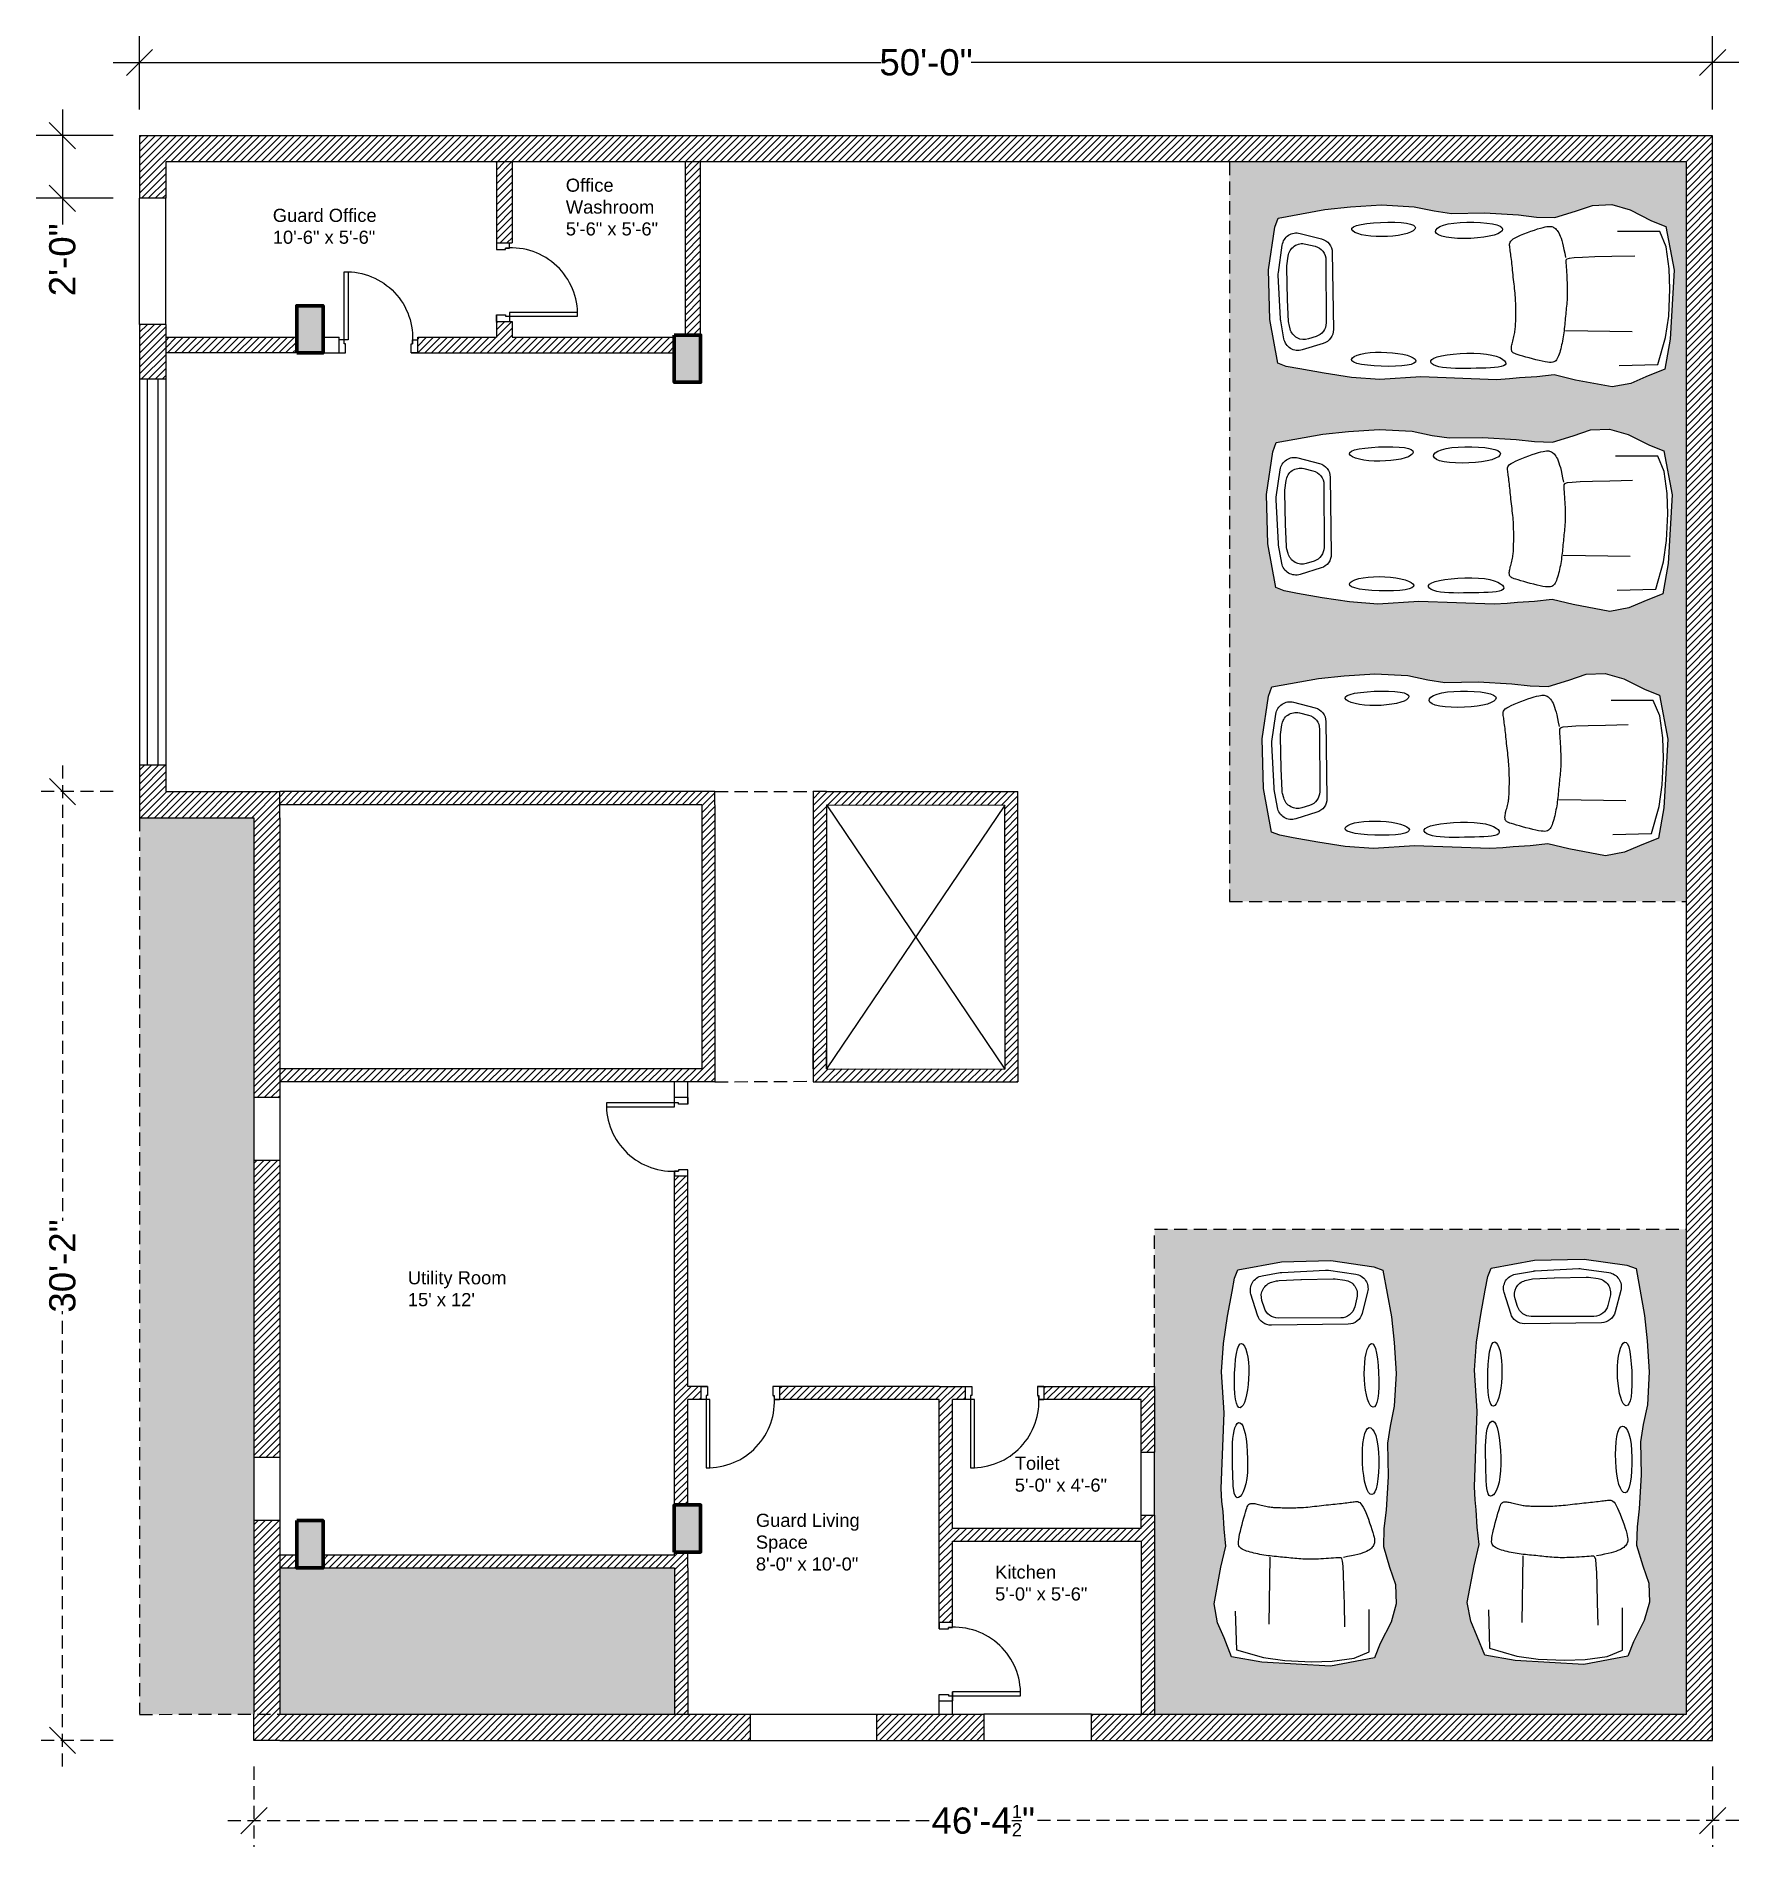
# Model space of a CAD drawing. Header units: inches. Extents: x 3867 to 6777, y -892 to 1021.
# Drawn here: x 6128 to 6777, y -892 to -202 of the extents above; entities that cross this region are included whole.
import ezdxf

# ---------------------------------------------------------------- set-up
doc = ezdxf.new("R2010")
doc.units = ezdxf.units.IN
doc.header["$MEASUREMENT"] = 0
doc.linetypes.add('HIDDEN', pattern=[0.375, 0.25, -0.125])
doc.layers.add('column.60', color=255, linetype='Continuous', lineweight=80)
doc.layers.add('FURNITURE', color=54, linetype='Continuous')
doc.layers.add('HATCH', color=1, linetype='Continuous')
doc.layers.add('MES-TEXT', color=250, linetype='Continuous', transparency=0.7)
doc.styles.get("Standard").update_dxf_attribs({"font": 'arial.ttf'})
doc.dimstyles.new('details12', dxfattribs={"dimtxt": 10, "dimasz": 10, "dimexe": 10, "dimexo": 10, "dimgap": 0.09, "dimtad": 0, "dimdec": 1, "dimzin": 3, "dimdsep": 46, "dimlunit": 4, "dimtxsty": 'Standard', "dimblk": 'OBLIQUE', "dimcen": 10, "dimdle": 10, "dimclrd": 4, "dimclre": 4, "dimclrt": 7, "dimadec": 0, "dimazin": 0, "dimtfac": 0.5, "dimtdec": 1, "dimtofl": 0, "dimtmove": 0, "dimatfit": 3, "dimfxl": 1, "dimtolj": 1, "dimtzin": 0, "dimarcsym": 0})
pattern_1 = [(45, (1336.3312, -1228.6184), (-1.3258252, 1.3258252), [])]

msp = doc.modelspace()

# ---------------------------------------------------------------- texts
at = {"layer": 'MES-TEXT', "ltscale": 20, "char_height": 5, "attachment_point": 1}
for s, width, heights, insert in [('Office Washroom\\P5\'-6" x 5\'-6"', 40.6211, [23.8], (6329.58, -255.87)), ('Guard Office\\P10\'-6" x 5\'-6"', 45.75, [21], (6217.83, -267.37)), ("Utility Room\\P15' x 12'", 45.75, [21], (6269.33, -672.59)), ('Toilet\\P5\'-0" x 4\'-6"', 45.75, [21], (6500.83, -743.34)), ('Guard Living\\PSpace\\P8\'-0" x 10\'-0"', 44.8923, [27.17], (6402.08, -765.09)), ('Kitchen\\P5\'-0" x 5\'-6"', 45.75, [21], (6493.33, -784.84))]:
    msp.add_mtext_dynamic_manual_height_columns(s, width=width, gutter_width=1, heights=heights, dxfattribs=dict(at, insert=insert))

# ---------------------------------------------------------------- blocks, each defined once
blk = doc.blocks.new('_Oblique')
at = {"color": 0, "lineweight": -2}
blk.add_line((-0.5, -0.5), (0.5, 0.5), dxfattribs=at)
blk = doc.blocks.new('*D34')
at = {"layer": 'Defpoints', "color": 0, "linetype": 'HIDDEN', "transparency": 16777216}
for p in [(6166.98, -239.44), (6137.58, -263.37), (6166.98, -263.37)]:
    blk.add_point(p, dxfattribs=at)
at = {"layer": 'HATCH', "color": 4, "linetype": 'HIDDEN', "lineweight": -2, "transparency": 16777216}
for p, q in [((6137.58, -229.44), (6137.58, -263.37)), ((6156.98, -239.44), (6127.58, -239.44)), ((6156.98, -263.37), (6127.58, -263.37)), ((6137.58, -263.37), (6137.58, -273.37))]:
    blk.add_line(p, q, dxfattribs=at)
at = {"layer": 'HATCH', "color": 4, "linetype": 'HIDDEN', "lineweight": -2, "transparency": 16777216, "xscale": 10, "yscale": 10, "zscale": 10}
for p, rotation in [((6137.58, -239.44), 90), ((6137.58, -263.37), 270)]:
    blk.add_blockref('_Oblique', p, dxfattribs=dict(at, rotation=rotation))
at = {"layer": 'HATCH', "color": 7, "linetype": 'HIDDEN', "transparency": 16777216, "insert": (6137.58, -286.83), "char_height": 10, "attachment_point": 5, "rotation": 90}
blk.add_mtext('\\A1;2\'-0"', dxfattribs=at)
blk = doc.blocks.new('*D35')
at = {"layer": 'Defpoints', "color": 0, "linetype": 'HIDDEN', "transparency": 16777216}
for p in [(6166.98, -211.55), (6166.98, -239.52), (6766.98, -239.52)]:
    blk.add_point(p, dxfattribs=at)
at = {"layer": 'HATCH', "color": 4, "linetype": 'HIDDEN', "lineweight": -2, "transparency": 16777216}
for p, q in [((6166.98, -229.52), (6166.98, -201.55)), ((6766.98, -229.52), (6766.98, -201.55)), ((6156.98, -211.55), (6449.71, -211.55)), ((6776.98, -211.55), (6484.25, -211.55))]:
    blk.add_line(p, q, dxfattribs=at)
at = {"layer": 'HATCH', "color": 4, "linetype": 'HIDDEN', "lineweight": -2, "transparency": 16777216, "xscale": 10, "yscale": 10, "zscale": 10, "rotation": 180}
blk.add_blockref('_Oblique', (6166.98, -211.55), dxfattribs=at)
at = {"layer": 'HATCH', "color": 4, "linetype": 'HIDDEN', "lineweight": -2, "transparency": 16777216, "xscale": 10, "yscale": 10, "zscale": 10}
blk.add_blockref('_Oblique', (6766.98, -211.55), dxfattribs=at)
at = {"layer": 'HATCH', "color": 7, "linetype": 'HIDDEN', "transparency": 16777216, "insert": (6466.98, -211.55), "char_height": 10, "attachment_point": 5}
blk.add_mtext('\\A1;50\'-0"', dxfattribs=at)
blk = doc.blocks.new('*D36')
at = {"layer": 'Defpoints', "color": 0, "linetype": 'HIDDEN', "ltscale": 20, "transparency": 16777216}
for p in [(6166.98, -489.68), (6137.61, -851.52), (6166.98, -851.52)]:
    blk.add_point(p, dxfattribs=at)
at = {"layer": 'HATCH', "color": 4, "linetype": 'HIDDEN', "lineweight": -2, "ltscale": 20, "transparency": 16777216}
for p, q in [((6137.61, -479.68), (6137.61, -653.34)), ((6156.98, -489.68), (6127.61, -489.68)), ((6137.61, -861.52), (6137.61, -687.86)), ((6156.98, -851.52), (6127.61, -851.52))]:
    blk.add_line(p, q, dxfattribs=at)
at = {"layer": 'HATCH', "color": 4, "linetype": 'HIDDEN', "lineweight": -2, "ltscale": 20, "transparency": 16777216, "xscale": 10, "yscale": 10, "zscale": 10}
for p, rotation in [((6137.61, -489.68), 90), ((6137.61, -851.52), 270)]:
    blk.add_blockref('_Oblique', p, dxfattribs=dict(at, rotation=rotation))
at = {"layer": 'HATCH', "color": 7, "linetype": 'HIDDEN', "ltscale": 20, "transparency": 16777216, "insert": (6137.61, -670.6), "char_height": 10, "attachment_point": 5, "rotation": 90}
blk.add_mtext('\\A1;30\'-2"', dxfattribs=at)
blk = doc.blocks.new('D3')
at = {"layer": 'FURNITURE', "linetype": 'Continuous'}
for p, q in [((-30, 0), (-30, 5)), ((-28, 5), (-30, 5)), ((-30, 0), (-27.5, 0)), ((-28, 3.5), (-28, 5)), ((-27.5, 3.5), (-28, 3.5)), ((-27.5, 0), (-27.5, 3.5)), ((-2.5, 0), (-2.5, 3.5)), ((-2.5, 3.5), (-2, 3.5)), ((0, 0), (-2.5, 0)), ((-2, 5), (0, 5)), ((-2, 3.5), (-2, 5)), ((0, 0), (0, 5))]:
    blk.add_line(p, q, dxfattribs=at)
blk.add_lwpolyline([(-3.5, 31), (-3.5, 5), (-2, 5), (-2, 31)], close=True, dxfattribs=at)
blk.add_arc((-2.75, 5.67), 25.34, 88.30414, 184.90787, dxfattribs=at)
blk = doc.blocks.new('CAR')
for points in [[(57.13, -29.08), (49.92, -31.96), (44.13, -34.44), (36.96, -35.78), (23, -33.18), (14.93, -31.23), (8.26, -31.93), (1.72, -32.35), (-2.17, -32.76), (-7.13, -33.04), (-35.96, -31.94), (-51.58, -32.98), (-62.35, -32.18), (-72.81, -30.58), (-82.16, -28.92), (-87.29, -27.96), (-90.47, -26.71), (-93.51, -10.06), (-94, 8.82), (-91.64, 25.14), (-90.35, 28.63), (-72.51, 31.88), (-62.74, 32.9), (-50.99, 33.65), (-38.44, 32.92), (-30.84, 31.38), (-24.3, 30.37), (-11.68, 30.59), (1.24, 29.84), (8.19, 28.99), (15.1, 28.81), (22.99, 31.19), (29.58, 33.43), (29.58, 33.43), (36.86, 33.75), (43.89, 31.76), (52.05, 27.6), (57.52, 25.44), (60.67, 8.71), (59.15, -17.53)], [(-56.89, 21.92), (-58.59, 22.26), (-60.03, 22.68), (-61.16, 23.17), (-61.94, 23.7), (-62.31, 24.25), (-62.22, 24.8), (-61.63, 25.32), (-60.47, 25.8), (-58.74, 26.21), (-56.54, 26.54), (-54.02, 26.8), (-51.31, 26.97), (-48.55, 27.05), (-45.89, 27.04), (-43.47, 26.92), (-41.43, 26.69), (-39.87, 26.35), (-38.81, 25.92), (-38.21, 25.42), (-38.05, 24.88), (-38.29, 24.32), (-38.91, 23.76), (-39.89, 23.23), (-41.18, 22.75), (-42.77, 22.34), (-44.59, 22.01), (-46.58, 21.76), (-48.68, 21.6), (-50.82, 21.54), (-52.95, 21.56), (-54.99, 21.69)], [(-9.84, 21.65), (-11.97, 21.3), (-14.34, 21.04), (-16.86, 20.88), (-19.42, 20.83), (-21.92, 20.88), (-24.25, 21.04), (-26.31, 21.31), (-28, 21.69), (-29.23, 22.19), (-30, 22.77), (-30.31, 23.4), (-30.18, 24.06), (-29.63, 24.72), (-28.65, 25.34), (-27.27, 25.9), (-25.49, 26.36), (-23.35, 26.71), (-20.93, 26.93), (-18.35, 27.04), (-15.73, 27.04), (-13.16, 26.93), (-10.77, 26.72), (-8.67, 26.42), (-6.97, 26.02), (-5.75, 25.54), (-5.03, 24.99), (-4.77, 24.41), (-4.96, 23.8), (-5.59, 23.2), (-6.62, 22.63), (-8.04, 22.1)], [(-60.35, -26.83), (-61.56, -26.36), (-62.22, -25.84), (-62.37, -25.29), (-62.07, -24.73), (-61.35, -24.19), (-60.27, -23.69), (-58.86, -23.25), (-57.19, -22.91), (-55.29, -22.67), (-53.23, -22.55), (-51.07, -22.52), (-48.89, -22.6), (-46.74, -22.76), (-44.7, -23.01), (-42.83, -23.33), (-41.19, -23.73), (-39.84, -24.2), (-38.82, -24.71), (-38.16, -25.24), (-37.88, -25.78), (-38.01, -26.31), (-38.59, -26.79), (-39.63, -27.21), (-41.17, -27.55), (-43.21, -27.79), (-45.63, -27.93), (-48.29, -27.97), (-51.06, -27.92), (-53.79, -27.77), (-56.34, -27.54), (-58.57, -27.23)], [(-14.91, -28.68), (-16.87, -28.72), (-18.83, -28.75), (-20.78, -28.77), (-22.67, -28.75), (-24.47, -28.68), (-26.16, -28.57), (-27.71, -28.39), (-29.09, -28.13), (-30.25, -27.78), (-31.18, -27.37), (-31.83, -26.9), (-32.18, -26.39), (-32.17, -25.87), (-31.79, -25.34), (-31, -24.83), (-29.75, -24.36), (-28.04, -23.94), (-25.95, -23.58), (-23.58, -23.29), (-21.01, -23.08), (-18.37, -22.97), (-15.73, -22.95), (-13.21, -23.06), (-10.9, -23.28), (-8.89, -23.63), (-7.2, -24.09), (-5.82, -24.62), (-4.76, -25.2), (-4.03, -25.79), (-3.63, -26.38), (-3.56, -26.92), (-3.83, -27.38), (-4.42, -27.76), (-5.32, -28.05), (-6.48, -28.26), (-7.86, -28.42), (-9.44, -28.52), (-11.16, -28.6), (-13, -28.64)]]:
    blk.add_lwpolyline(points, close=True)
for points in [[(-73.17, -19.2), (-81.18, -21.68, -0.451313), (-88.19, -17.41), (-89.41, -10.55, -0.03121), (-89.49, -9.87), (-90.34, 6.79, -0.048184), (-90.29, 7.85), (-88.8, 18.26, -0.447154), (-82.02, 22.79), (-73.83, 20.67, -0.338125), (-69.72, 15.45), (-69.32, -13.9, -0.332458)], [(-75.9, -16.57), (-78.83, -17.5, -0.429479), (-85.78, -13.68), (-86.22, -12, -0.051043), (-86.39, -10.9), (-86.82, -2.62, -0.008005), (-86.83, -2.44), (-87.07, 9.62, -0.037471), (-87.03, 10.43), (-86.55, 14.11, -0.446531), (-79.83, 18.72), (-76.31, 17.87, -0.345339), (-72.13, 12.56), (-72.08, -11.35, -0.327177)]]:
    blk.add_lwpolyline(points, format="xyb", close=True)
for points in [[(45.64, 14.13), (36.92, 13.94), (30.37, 13.78), (25.68, 13.62), (22.55, 13.44), (20.65, 13.22), (19.69, 12.93), (19.36, 12.55), (19.34, 12.06), (19.39, 11.43), (19.44, 10.68), (19.5, 9.83), (19.56, 8.92), (19.62, 7.95), (19.68, 6.95), (19.74, 5.95), (19.79, 4.96), (19.84, 4.01), (19.87, 3.1), (19.9, 2.21), (19.92, 1.35), (19.92, 0.52), (19.91, -0.3), (19.89, -1.1), (19.86, -1.89), (19.81, -2.67), (19.76, -3.45), (19.69, -4.22), (19.61, -4.99), (19.53, -5.76), (19.45, -6.53), (19.37, -7.3), (19.29, -8.08), (19.22, -8.86), (19.14, -9.64), (19.07, -10.43), (19, -11.21), (18.92, -12), (18.84, -12.8), (18.76, -13.59), (18.67, -14.38), (18.56, -15.16), (18.45, -15.95), (18.33, -16.73), (18.2, -17.51), (18.06, -18.28), (17.91, -19.04), (17.75, -19.79), (17.58, -20.54), (17.39, -21.28), (17.2, -21.99), (17, -22.68), (16.78, -23.33), (16.55, -23.94), (16.31, -24.5), (16.05, -25), (15.78, -25.43), (15.49, -25.79), (15.16, -26.07), (14.78, -26.27), (14.33, -26.4), (13.79, -26.46), (13.14, -26.45), (12.36, -26.37), (11.44, -26.22), (10.37, -26.01), (9.18, -25.74), (7.91, -25.43), (6.61, -25.1), (5.33, -24.75), (4.09, -24.41), (2.95, -24.08), (1.95, -23.78), (1.13, -23.52), (0.47, -23.29), (-0.05, -23.09), (-0.44, -22.91), (-0.73, -22.74), (-0.94, -22.57), (-1.09, -22.4), (-1.2, -22.22), (-1.28, -22.02), (-1.34, -21.8), (-1.38, -21.55), (-1.4, -21.27), (-1.4, -20.96), (-1.37, -20.61), (-1.31, -20.23), (-1.24, -19.8), (-1.14, -19.33), (-1.02, -18.83), (-0.89, -18.3), (-0.75, -17.75), (-0.6, -17.19), (-0.47, -16.62), (-0.33, -16.07), (-0.22, -15.52), (-0.12, -15), (-0.04, -14.5), (0.03, -14), (0.08, -13.51), (0.13, -13.03), (0.16, -12.53), (0.18, -12.03), (0.21, -11.5), (0.22, -10.96), (0.24, -10.39), (0.25, -9.81), (0.26, -9.21), (0.27, -8.59), (0.27, -7.95), (0.27, -7.3), (0.27, -6.64), (0.27, -5.97), (0.26, -5.29), (0.25, -4.59), (0.23, -3.88), (0.21, -3.14), (0.17, -2.39), (0.13, -1.62), (0.07, -0.82), (0, 0), (-0.08, 0.84), (-0.17, 1.7), (-0.27, 2.58), (-0.37, 3.46), (-0.47, 4.35), (-0.58, 5.24), (-0.68, 6.13), (-0.78, 7.02), (-0.87, 7.89), (-0.96, 8.75), (-1.05, 9.6), (-1.13, 10.43), (-1.22, 11.24), (-1.3, 12.02), (-1.39, 12.79), (-1.48, 13.52), (-1.57, 14.22), (-1.65, 14.89), (-1.74, 15.53), (-1.82, 16.14), (-1.89, 16.71), (-1.96, 17.24), (-2.03, 17.73), (-2.08, 18.19), (-2.09, 18.61), (-2.05, 19.02), (-1.91, 19.41), (-1.67, 19.81), (-1.28, 20.21), (-0.72, 20.63), (0.03, 21.08), (0.98, 21.56), (2.11, 22.07), (3.36, 22.58), (4.68, 23.09), (6.03, 23.58), (7.35, 24.04), (8.6, 24.45), (9.71, 24.79), (10.67, 25.06), (11.48, 25.26), (12.15, 25.39), (12.72, 25.45), (13.2, 25.46), (13.61, 25.42), (13.98, 25.34), (14.33, 25.21), (14.67, 25.04), (15.01, 24.84), (15.35, 24.58), (15.68, 24.27), (16.01, 23.91), (16.33, 23.47), (16.64, 22.97), (16.94, 22.38), (17.23, 21.71), (17.51, 20.94), (17.79, 20.06), (18.07, 19.06), (18.35, 17.92), (18.63, 16.63), (18.93, 15.18), (19.23, 13.56)], [(39.74, -27.68), (54.45, -27.26), (57.42, -16.92), (58.59, -8.76), (59.06, 1.46), (58.77, 9.24), (57.65, 17.62), (55.18, 23.43), (39.1, 23.43)], [(44.66, -14.8), (19.18, -14.42)]]:
    blk.add_lwpolyline(points)
blk = doc.blocks.new('*D38')
at = {"layer": 'Defpoints', "color": 0, "linetype": 'HIDDEN', "ltscale": 20, "transparency": 16777216}
for p in [(6210.61, -851.52), (6766.98, -851.52), (6766.98, -882.12)]:
    blk.add_point(p, dxfattribs=at)
at = {"layer": 'HATCH', "color": 4, "linetype": 'HIDDEN', "lineweight": -2, "ltscale": 20, "transparency": 16777216}
for p, q in [((6210.61, -861.52), (6210.61, -892.12)), ((6766.98, -861.52), (6766.98, -892.12)), ((6200.61, -882.12), (6469.51, -882.12)), ((6776.98, -882.12), (6508.09, -882.12))]:
    blk.add_line(p, q, dxfattribs=at)
at = {"layer": 'HATCH', "color": 4, "linetype": 'HIDDEN', "lineweight": -2, "ltscale": 20, "transparency": 16777216, "xscale": 10, "yscale": 10, "zscale": 10, "rotation": 180}
blk.add_blockref('_Oblique', (6210.61, -882.12), dxfattribs=at)
at = {"layer": 'HATCH', "color": 4, "linetype": 'HIDDEN', "lineweight": -2, "ltscale": 20, "transparency": 16777216, "xscale": 10, "yscale": 10, "zscale": 10}
blk.add_blockref('_Oblique', (6766.98, -882.12), dxfattribs=at)
at = {"layer": 'HATCH', "color": 7, "linetype": 'HIDDEN', "ltscale": 20, "transparency": 16777216, "insert": (6488.8, -882.12), "char_height": 10, "attachment_point": 5}
blk.add_mtext('\\A1;46\'-4{\\H0.5x;\\S1/2;}"', dxfattribs=at)

# ---------------------------------------------------------------- dimensions: what is measured, and where the dimension line sits
at = {"layer": 'HATCH', "linetype": 'HIDDEN'}
dim = msp.add_linear_dim(base=(6166.98, -211.55), p1=(6766.98, -239.52), p2=(6166.98, -239.52), dimstyle='details12', dxfattribs=at)
dim.commit()
dim.dimension.update_dxf_attribs({"geometry": '*D35', "text_midpoint": (6466.98, -211.55)})
dim = msp.add_linear_dim(base=(6137.58, -263.37), p1=(6166.98, -239.44), p2=(6166.98, -263.37), angle=90, dimstyle='details12', dxfattribs=at)
dim.commit()
dim.dimension.update_dxf_attribs({"geometry": '*D34', "text_midpoint": (6137.58, -286.83)})
at = {"layer": 'HATCH', "linetype": 'HIDDEN', "ltscale": 20}
dim = msp.add_linear_dim(base=(6137.61, -851.52), p1=(6166.98, -489.68), p2=(6166.98, -851.52), angle=90, dimstyle='details12', dxfattribs=at)
dim.commit()
dim.dimension.update_dxf_attribs({"geometry": '*D36', "text_midpoint": (6137.61, -670.6)})
dim = msp.add_linear_dim(base=(6766.98, -882.12), p1=(6210.61, -851.52), p2=(6766.98, -851.52), dimstyle='details12', dxfattribs=at)
dim.commit()
dim.dimension.update_dxf_attribs({"geometry": '*D38', "text_midpoint": (6488.8, -882.12)})

# ---------------------------------------------------------------- hatches: boundary and pattern name
at = {"layer": 'HATCH', "linetype": 'HIDDEN', "ltscale": 20, "true_color": 0xf7abae}
h = msp.add_hatch(dxfattribs=at)
h.set_pattern_fill('ANSI31', color=241, scale=15)
h.set_pattern_definition(pattern_1)
h.paths.add_polyline_path([(6176.98, -311.44), (6166.98, -311.44), (6166.98, -332.37), (6176.98, -332.37)])
h.paths.add_polyline_path([(6400.08, -851.52), (6400.08, -841.52), (6220.48, -841.52), (6210.61, -841.54), (6210.61, -851.52)])
h.paths.add_polyline_path([(6530.08, -841.52), (6530.08, -851.52), (6766.98, -851.52), (6766.98, -239.52), (6166.98, -239.52), (6166.98, -263.37), (6176.98, -263.37), (6176.98, -249.52), (6756.98, -249.52), (6756.98, -841.52)])
h.paths.add_polyline_path([(6489.08, -851.52), (6489.08, -841.52), (6448.08, -841.52), (6448.08, -851.52)])
h.paths.add_polyline_path([(6210.58, -606.37), (6220.47, -606.37), (6220.47, -499.72), (6220.47, -489.68), (6210.56, -489.68), (6176.98, -489.68), (6176.98, -479.62), (6166.98, -479.62), (6166.98, -489.68), (6166.98, -499.72), (6176.98, -499.72), (6210.56, -499.72)])
h.paths.add_polyline_path([(6220.48, -767.69), (6210.6, -767.69), (6210.61, -841.54), (6220.48, -841.52)])
h.paths.add_polyline_path([(6210.6, -743.62), (6220.48, -743.62), (6220.47, -630.37), (6210.58, -630.37)])
at = {"layer": 'HATCH', "linetype": 'HIDDEN', "ltscale": 20, "true_color": 0x7aafdf, "transparency": 33554503}
h = msp.add_hatch(color=143, dxfattribs=at)
h.dxf.hatch_style = 1
h.paths.add_polyline_path([(6210.56, -499.72), (6176.98, -499.72), (6166.98, -499.72), (6166.98, -841.62), (6210.61, -841.54), (6210.61, -841.52)])
h.paths.add_polyline_path([(6756.98, -656.57), (6554.13, -656.57), (6554.13, -716.52), (6554.13, -721.52), (6554.13, -770.56), (6554.13, -775.56), (6554.13, -841.52), (6756.98, -841.52)])
h.paths.add_polyline_path([(6682.48, -671.47), (6699.13, -668.44), (6718.01, -667.95), (6734.32, -670.3), (6737.81, -671.6), (6741.07, -689.43), (6742.09, -699.21), (6742.84, -710.95), (6742.1, -723.5), (6740.57, -731.1), (6739.56, -737.64), (6739.78, -750.26), (6739.02, -763.19), (6738.17, -770.14), (6737.99, -777.04), (6740.37, -784.93), (6742.61, -791.52), (6742.93, -798.81), (6740.95, -805.83), (6736.78, -813.99), (6734.62, -819.47), (6717.9, -822.61), (6691.66, -821.1), (6680.11, -819.07), (6677.22, -811.86), (6674.74, -806.07), (6673.4, -798.9), (6676, -784.94), (6677.95, -776.88), (6677.26, -770.2), (6676.84, -763.67), (6676.42, -759.77), (6676.14, -754.82), (6677.25, -725.99), (6676.2, -710.36), (6677, -699.6), (6678.6, -689.13), (6680.26, -679.78), (6681.23, -674.65)], flags=16)
h.paths.add_polyline_path([(6691.77, -673.75), (6698.97, -672.47), (6715.98, -671.61, -0.048184), (6717.03, -671.65), (6727.45, -673.14, -0.447154), (6731.97, -679.93), (6729.86, -688.12, -0.338125), (6724.64, -692.22), (6695.29, -692.62, -0.332458), (6689.99, -688.77), (6687.5, -680.76, -0.451313)], flags=0)
h.paths.add_polyline_path([(6641.23, -672.18), (6644.48, -690.02), (6645.51, -699.79), (6646.25, -711.54), (6645.52, -724.09), (6643.99, -731.69), (6642.97, -738.23), (6643.2, -750.85), (6642.44, -763.77), (6641.59, -770.72), (6641.41, -777.63), (6643.79, -785.52), (6646.03, -792.11), (6646.35, -799.39), (6644.36, -806.42), (6640.2, -814.58), (6638.04, -820.05), (6621.32, -823.2), (6595.08, -821.68), (6583.52, -819.66), (6580.64, -812.45), (6578.16, -806.66), (6576.82, -799.49), (6579.42, -785.53), (6581.37, -777.46), (6580.67, -770.79), (6580.26, -764.25), (6579.84, -760.36), (6579.56, -755.4), (6580.66, -726.57), (6579.62, -710.95), (6580.42, -700.18), (6582.02, -689.72), (6583.68, -680.37), (6584.65, -675.24), (6585.9, -672.06), (6602.54, -669.02), (6621.42, -668.53), (6637.74, -670.89)], flags=16)
h.paths.add_polyline_path([(6695.51, -676.16), (6697.19, -675.73, -0.051043), (6698.29, -675.55), (6706.66, -675.12), (6718.8, -674.87, -0.037471), (6719.62, -674.92), (6723.3, -675.4, -0.446531), (6727.91, -682.12), (6727.05, -685.64, -0.345339), (6721.74, -689.81), (6697.84, -689.86, -0.327177), (6692.61, -686.05), (6691.68, -683.12, -0.429479)], flags=0)
h.paths.add_polyline_path([(6635.39, -680.51), (6633.28, -688.7, -0.338125), (6628.05, -692.81), (6598.71, -693.21, -0.332458), (6593.4, -689.36), (6590.92, -681.35, -0.451313), (6595.19, -674.34), (6602.39, -673.06), (6619.4, -672.19, -0.048184), (6620.45, -672.24), (6630.87, -673.73, -0.447154)], flags=0)
h.paths.add_polyline_path([(6683.35, -699.72), (6683.9, -699.57), (6684.46, -699.88), (6685, -700.59), (6685.5, -701.68), (6685.93, -703.08), (6686.27, -704.76), (6686.51, -706.66), (6686.64, -708.72), (6686.66, -710.87), (6686.59, -713.05), (6686.43, -715.2), (6686.18, -717.24), (6685.85, -719.12), (6685.45, -720.76), (6684.99, -722.11), (6684.48, -723.12), (6683.94, -723.79), (6683.11, -724.21), (6682.4, -723.35), (6681.97, -722.31), (6681.64, -720.77), (6681.4, -718.74), (6681.26, -716.32), (6681.22, -713.65), (6681.27, -710.89), (6681.41, -708.16), (6681.64, -705.6), (6681.96, -703.37), (6682.35, -701.59), (6682.82, -700.38)], flags=0)
h.paths.add_polyline_path([(6631.33, -682.7), (6630.47, -686.22, -0.345339), (6625.16, -690.4), (6601.26, -690.45, -0.327177), (6596.03, -686.63), (6595.1, -683.7, -0.429479), (6598.93, -676.75), (6600.61, -676.31, -0.051043), (6601.71, -676.14), (6610.07, -675.7), (6622.22, -675.46, -0.037471), (6623.04, -675.5), (6626.72, -675.98, -0.446531)], flags=0)
h.paths.add_polyline_path([(6637.92, -700.9), (6638.4, -702.06), (6638.81, -703.79), (6639.15, -705.99), (6639.4, -708.51), (6639.58, -711.22), (6639.66, -713.98), (6639.64, -716.64), (6639.52, -719.06), (6639.29, -721.1), (6638.95, -722.66), (6638.52, -723.72), (6637.78, -724.61), (6636.92, -724.24), (6636.36, -723.62), (6635.83, -722.64), (6635.35, -721.35), (6634.94, -719.76), (6634.61, -717.94), (6634.37, -715.95), (6634.21, -713.85), (6634.14, -711.71), (6634.17, -709.58), (6634.29, -707.54), (6634.53, -705.64), (6634.86, -703.94), (6635.28, -702.5), (6635.77, -701.37), (6636.3, -700.59), (6637.15, -700.02)], flags=0)
h.paths.add_polyline_path([(6683.84, -730.15), (6684.35, -730.95), (6684.82, -732.19), (6685.25, -733.9), (6685.61, -735.99), (6685.9, -738.37), (6686.1, -740.93), (6686.22, -743.58), (6686.23, -746.21), (6686.13, -748.73), (6685.9, -751.04), (6685.55, -753.05), (6685.09, -754.75), (6684.56, -756.12), (6683.98, -757.18), (6683.39, -757.91), (6682.51, -758.52), (6681.8, -758.12), (6681.42, -757.52), (6681.13, -756.63), (6680.92, -755.47), (6680.76, -754.08), (6680.66, -752.51), (6680.59, -750.78), (6680.54, -748.95), (6680.5, -747.03), (6680.46, -745.07), (6680.43, -743.11), (6680.42, -741.17), (6680.44, -739.28), (6680.5, -737.47), (6680.62, -735.78), (6680.8, -734.23), (6681.06, -732.86), (6681.4, -731.69), (6681.82, -730.76), (6682.29, -730.11), (6683.06, -729.58)], flags=0)
h.paths.add_polyline_path([(6636.67, -732.35), (6637.32, -732.9), (6637.94, -733.88), (6638.5, -735.26), (6638.96, -737.04), (6639.31, -739.18), (6639.53, -741.6), (6639.64, -744.18), (6639.64, -746.8), (6639.53, -749.37), (6639.32, -751.76), (6639.02, -753.86), (6638.62, -755.56), (6638.14, -756.78), (6637.59, -757.5), (6637.01, -757.76), (6636.4, -757.57), (6635.8, -756.94), (6635.23, -755.91), (6634.7, -754.49), (6634.25, -752.69), (6633.9, -750.56), (6633.64, -748.19), (6633.48, -745.67), (6633.43, -743.11), (6633.48, -740.61), (6633.64, -738.28), (6633.91, -736.22), (6634.3, -734.53), (6634.79, -733.3), (6635.37, -732.53), (6636.01, -732.22)], flags=0)
h.paths.add_polyline_path([(6732.35, -700.78), (6732.88, -700), (6733.73, -699.43), (6734.5, -700.32), (6734.98, -701.47), (6735.39, -703.2), (6735.73, -705.4), (6735.99, -707.93), (6736.16, -710.64), (6736.24, -713.39), (6736.22, -716.05), (6736.1, -718.47), (6735.87, -720.52), (6735.53, -722.07), (6735.1, -723.13), (6734.36, -724.03), (6733.5, -723.65), (6732.94, -723.03), (6732.41, -722.06), (6731.93, -720.76), (6731.52, -719.17), (6731.19, -717.35), (6730.95, -715.36), (6730.79, -713.27), (6730.72, -711.12), (6730.75, -709), (6730.88, -706.95), (6731.11, -705.05), (6731.44, -703.36), (6731.87, -701.91)], flags=0)
h.paths.add_polyline_path([(6588.92, -702.26), (6589.35, -703.67), (6589.69, -705.34), (6589.93, -707.24), (6590.05, -709.3), (6590.08, -711.46), (6590.01, -713.64), (6589.84, -715.79), (6589.6, -717.83), (6589.27, -719.7), (6588.87, -721.34), (6588.4, -722.69), (6587.89, -723.71), (6587.36, -724.37), (6586.53, -724.8), (6585.81, -723.94), (6585.39, -722.9), (6585.05, -721.36), (6584.81, -719.32), (6584.68, -716.9), (6584.63, -714.24), (6584.69, -711.47), (6584.83, -708.74), (6585.06, -706.19), (6585.37, -703.96), (6585.77, -702.18), (6586.24, -700.97), (6586.76, -700.31), (6587.32, -700.16), (6587.88, -700.46), (6588.42, -701.18)], flags=0)
h.paths.add_polyline_path([(6731.95, -731.95), (6732.59, -731.63), (6733.25, -731.76), (6733.9, -732.32), (6734.53, -733.29), (6735.08, -734.67), (6735.55, -736.45), (6735.89, -738.6), (6736.11, -741.01), (6736.22, -743.59), (6736.22, -746.22), (6736.11, -748.78), (6735.91, -751.17), (6735.6, -753.27), (6735.2, -754.98), (6734.72, -756.19), (6734.18, -756.92), (6733.59, -757.17), (6732.98, -756.98), (6732.38, -756.36), (6731.81, -755.32), (6731.29, -753.9), (6730.84, -752.11), (6730.48, -749.98), (6730.22, -747.6), (6730.06, -745.08), (6730.01, -742.52), (6730.06, -740.03), (6730.22, -737.7), (6730.49, -735.64), (6730.88, -733.95), (6731.37, -732.72)], flags=0)
h.paths.add_polyline_path([(6691.44, -761.2), (6692, -761.34), (6692.56, -761.48), (6693.12, -761.61), (6693.66, -761.73), (6694.18, -761.83), (6694.69, -761.91), (6695.18, -761.97), (6695.67, -762.03), (6696.16, -762.07), (6696.65, -762.1), (6697.16, -762.13), (6697.68, -762.15), (6698.22, -762.17), (6698.79, -762.18), (6699.37, -762.19), (6699.98, -762.2), (6700.6, -762.21), (6701.23, -762.21), (6701.88, -762.22), (6702.54, -762.22), (6703.21, -762.21), (6703.9, -762.21), (6704.59, -762.2), (6705.31, -762.18), (6706.04, -762.15), (6706.79, -762.12), (6707.56, -762.07), (6708.36, -762.01), (6709.18, -761.94), (6710.03, -761.86), (6710.89, -761.77), (6711.76, -761.67), (6712.65, -761.57), (6713.54, -761.47), (6714.43, -761.37), (6715.32, -761.26), (6716.2, -761.17), (6717.07, -761.07), (6717.93, -760.98), (6718.78, -760.9), (6719.61, -760.81), (6720.42, -760.72), (6721.21, -760.64), (6721.97, -760.55), (6722.7, -760.47), (6723.41, -760.38), (6724.08, -760.29), (6724.72, -760.21), (6725.32, -760.13), (6726.27, -760), (6727.29, -759.87), (6728.04, -759.84), (6728.81, -760.1), (6729.39, -760.67), (6729.81, -761.22), (6730.26, -761.97), (6730.74, -762.93), (6731.25, -764.06), (6731.77, -765.31), (6732.28, -766.63), (6732.77, -767.97), (6733.22, -769.29), (6733.63, -770.54), (6733.98, -771.66), (6734.24, -772.62), (6734.44, -773.42), (6734.63, -774.42), (6734.65, -775.36), (6734.48, -776.09), (6734.14, -776.8), (6733.63, -777.47), (6732.9, -778.12), (6731.89, -778.74), (6731.56, -778.88), (6732.15, -778.58), (6732.66, -778.27), (6733.09, -777.95), (6733.46, -777.62), (6733.77, -777.29), (6734.02, -776.95), (6734.23, -776.61), (6734.39, -776.27), (6734.52, -775.93), (6734.61, -775.56), (6734.65, -775.14), (6734.64, -774.66), (6734.57, -774.1), (6734.44, -773.42), (6734.24, -772.62), (6733.98, -771.66), (6733.63, -770.54), (6733.22, -769.29), (6732.77, -767.97), (6732.28, -766.63), (6731.77, -765.31), (6731.25, -764.06), (6730.74, -762.93), (6730.26, -761.97), (6729.81, -761.22), (6729.39, -760.67), (6728.99, -760.28), (6728.6, -760.03), (6728.2, -759.9), (6727.8, -759.85), (6727.37, -759.87), (6726.92, -759.92), (6726.42, -759.98), (6725.89, -760.05), (6725.32, -760.13), (6724.72, -760.21), (6723.69, -760.34), (6722.32, -760.51), (6721.21, -760.64), (6720.42, -760.72), (6719.61, -760.81), (6718.78, -760.9), (6717.93, -760.98), (6717.07, -761.07), (6716.2, -761.17), (6715.32, -761.26), (6714.43, -761.37), (6713.54, -761.47), (6712.65, -761.57), (6711.76, -761.67), (6710.89, -761.77), (6710.03, -761.86), (6709.18, -761.94), (6708.36, -762.01), (6707.56, -762.07), (6706.43, -762.14), (6704.98, -762.19), (6703.6, -762.21), (6702.22, -762.22), (6700.9, -762.21), (6699.66, -762.2), (6698.49, -762.18), (6697.37, -762.14), (6696.38, -762.09), (6695.41, -762.01), (6694.43, -761.87), (6693.43, -761.68), (6692.37, -761.43), (6691.44, -761.2), (6690.89, -761.06), (6690.35, -760.92), (6689.85, -760.81), (6689.38, -760.71), (6688.96, -760.63), (6688.57, -760.58), (6688.23, -760.55), (6687.92, -760.54), (6687.64, -760.56), (6687.39, -760.6), (6687.16, -760.66), (6686.96, -760.74), (6686.78, -760.85), (6686.61, -761), (6686.44, -761.21), (6686.27, -761.5), (6686.09, -761.9), (6685.89, -762.41), (6685.67, -763.07), (6685.4, -763.9), (6685.1, -764.9), (6684.77, -766.03), (6684.43, -767.27), (6684.08, -768.56), (6683.75, -769.86), (6683.44, -771.13), (6683.18, -772.32), (6682.96, -773.39), (6682.81, -774.31), (6682.73, -775.08), (6682.72, -775.73), (6682.78, -776.27), (6682.91, -776.72), (6683.12, -777.1), (6683.4, -777.43), (6683.75, -777.72), (6684.18, -778), (6684.68, -778.25), (6685.24, -778.5), (6685.85, -778.73), (6686.5, -778.94), (6687.19, -779.15), (6687.91, -779.34), (6688.64, -779.52), (6689.39, -779.69), (6690.14, -779.85), (6690.91, -780), (6691.68, -780.14), (6692.45, -780.27), (6693.23, -780.4), (6694.02, -780.51), (6694.81, -780.61), (6695.6, -780.7), (6696.39, -780.79), (6697.18, -780.87), (6697.97, -780.94), (6698.76, -781.01), (6699.54, -781.09), (6700.33, -781.16), (6701.11, -781.24), (6701.88, -781.31), (6702.65, -781.4), (6703.42, -781.48), (6704.19, -781.56), (6704.96, -781.63), (6705.73, -781.7), (6706.51, -781.76), (6707.29, -781.8), (6708.08, -781.84), (6708.88, -781.86), (6709.7, -781.86), (6710.54, -781.86), (6711.39, -781.84), (6712.28, -781.82), (6713.2, -781.78), (6714.15, -781.74), (6715.13, -781.69), (6716.14, -781.63), (6717.13, -781.57), (6718.1, -781.5), (6719.02, -781.44), (6719.86, -781.38), (6720.61, -781.33), (6721.24, -781.28), (6722.02, -781.31), (6722.12, -781.63), (6721.74, -781.3), (6721.24, -781.28), (6720.61, -781.33), (6719.86, -781.38), (6719.02, -781.44), (6718.1, -781.5), (6717.13, -781.57), (6716.14, -781.63), (6715.13, -781.69), (6714.15, -781.74), (6713.2, -781.78), (6712.28, -781.82), (6711.39, -781.84), (6710.54, -781.86), (6709.7, -781.86), (6708.88, -781.86), (6708.08, -781.84), (6707.29, -781.8), (6706.51, -781.76), (6705.73, -781.7), (6704.96, -781.63), (6704.19, -781.56), (6703.42, -781.48), (6702.65, -781.4), (6701.88, -781.31), (6701.11, -781.24), (6700.33, -781.16), (6699.54, -781.09), (6698.76, -781.01), (6697.97, -780.94), (6697.18, -780.87), (6696.39, -780.79), (6695.6, -780.7), (6694.81, -780.61), (6694.02, -780.51), (6693.23, -780.4), (6692.45, -780.27), (6691.28, -780.08), (6689.76, -779.77), (6688.64, -779.52), (6687.91, -779.34), (6687.19, -779.15), (6686.14, -778.83), (6684.92, -778.38), (6683.92, -777.86), (6683.21, -777.28), (6682.81, -776.53), (6682.69, -775.47), (6682.81, -774.31), (6682.96, -773.39), (6683.18, -772.32), (6683.44, -771.13), (6683.75, -769.86), (6684.08, -768.56), (6684.43, -767.27), (6684.77, -766.03), (6685.1, -764.9), (6685.4, -763.9), (6685.67, -763.07), (6686, -762.09), (6686.43, -761.15), (6687, -760.66), (6687.89, -760.52), (6688.75, -760.59), (6689.57, -760.74), (6690.52, -760.96)], flags=0)
h.paths.add_polyline_path([(6633.23, -761.81), (6633.68, -762.56), (6634.16, -763.51), (6634.67, -764.64), (6635.18, -765.89), (6635.7, -767.21), (6636.19, -768.56), (6636.64, -769.88), (6637.05, -771.13), (6637.39, -772.24), (6637.66, -773.2), (6637.86, -774.01), (6638.05, -775.01), (6638.07, -775.95), (6637.9, -776.67), (6637.56, -777.38), (6637.05, -778.06), (6636.32, -778.71), (6635.3, -779.33), (6634.98, -779.47), (6635.57, -779.17), (6636.07, -778.86), (6636.51, -778.54), (6636.88, -778.21), (6637.18, -777.88), (6637.44, -777.54), (6637.64, -777.2), (6637.81, -776.86), (6637.94, -776.51), (6638.02, -776.14), (6638.07, -775.73), (6638.05, -775.25), (6637.99, -774.68), (6637.86, -774.01), (6637.66, -773.2), (6637.39, -772.24), (6637.05, -771.13), (6636.64, -769.88), (6636.19, -768.56), (6635.7, -767.21), (6635.18, -765.89), (6634.67, -764.64), (6634.16, -763.51), (6633.68, -762.56), (6633.23, -761.81), (6632.81, -761.25), (6632.41, -760.86), (6632.01, -760.62), (6631.62, -760.48), (6631.22, -760.44), (6630.79, -760.45), (6630.34, -760.5), (6629.84, -760.57), (6629.31, -760.64), (6628.74, -760.71), (6628.14, -760.79), (6627.11, -760.93), (6625.74, -761.1), (6624.63, -761.23), (6623.84, -761.31), (6623.03, -761.4), (6622.2, -761.48), (6621.35, -761.57), (6620.49, -761.66), (6619.62, -761.75), (6618.73, -761.85), (6617.85, -761.95), (6616.95, -762.06), (6616.06, -762.16), (6615.18, -762.26), (6614.31, -762.36), (6613.45, -762.45), (6612.6, -762.53), (6611.78, -762.6), (6610.98, -762.66), (6609.85, -762.72), (6608.4, -762.78), (6607.02, -762.8), (6605.63, -762.8), (6604.32, -762.8), (6603.08, -762.79), (6601.91, -762.76), (6600.79, -762.73), (6599.79, -762.68), (6598.83, -762.59), (6597.85, -762.46), (6596.85, -762.27), (6595.79, -762.02), (6594.85, -761.78), (6594.3, -761.64), (6593.77, -761.51), (6593.27, -761.39), (6592.8, -761.29), (6592.38, -761.22), (6591.99, -761.16), (6591.65, -761.13), (6591.33, -761.13), (6591.06, -761.15), (6590.81, -761.19), (6590.58, -761.25), (6590.38, -761.33), (6590.2, -761.44), (6590.03, -761.59), (6589.86, -761.8), (6589.69, -762.09), (6589.51, -762.48), (6589.31, -763), (6589.08, -763.66), (6588.82, -764.48), (6588.52, -765.48), (6588.19, -766.62), (6587.85, -767.86), (6587.5, -769.14), (6587.17, -770.44), (6586.86, -771.71), (6586.59, -772.9), (6586.38, -773.97), (6586.23, -774.89), (6586.15, -775.67), (6586.14, -776.32), (6586.2, -776.86), (6586.33, -777.31), (6586.54, -777.69), (6586.82, -778.02), (6587.17, -778.31), (6587.6, -778.58), (6588.1, -778.84), (6588.66, -779.08), (6589.27, -779.31), (6589.92, -779.53), (6590.61, -779.73), (6591.33, -779.92), (6592.06, -780.11), (6592.81, -780.28), (6593.56, -780.44), (6594.33, -780.59), (6595.1, -780.73), (6595.87, -780.86), (6596.65, -780.98), (6597.44, -781.09), (6598.23, -781.2), (6599.02, -781.29), (6599.81, -781.37), (6600.6, -781.45), (6601.39, -781.53), (6602.18, -781.6), (6602.96, -781.67), (6603.75, -781.75), (6604.52, -781.82), (6605.3, -781.9), (6606.07, -781.98), (6606.84, -782.06), (6607.61, -782.14), (6608.38, -782.22), (6609.15, -782.29), (6609.93, -782.34), (6610.71, -782.39), (6611.5, -782.42), (6612.3, -782.44), (6613.12, -782.45), (6613.95, -782.45), (6614.81, -782.43), (6615.7, -782.4), (6616.61, -782.37), (6617.57, -782.32), (6618.55, -782.27), (6619.55, -782.21), (6620.55, -782.15), (6621.52, -782.09), (6622.44, -782.03), (6623.28, -781.97), (6624.03, -781.92), (6624.66, -781.87), (6625.44, -781.9), (6625.54, -782.22), (6625.15, -781.89), (6624.66, -781.87), (6624.03, -781.92), (6623.28, -781.97), (6622.44, -782.03), (6621.52, -782.09), (6620.55, -782.15), (6619.55, -782.21), (6618.55, -782.27), (6617.57, -782.32), (6616.61, -782.37), (6615.7, -782.4), (6614.81, -782.43), (6613.95, -782.45), (6613.12, -782.45), (6612.3, -782.44), (6611.5, -782.42), (6610.71, -782.39), (6609.93, -782.34), (6609.15, -782.29), (6608.38, -782.22), (6607.61, -782.14), (6606.84, -782.06), (6606.07, -781.98), (6605.3, -781.9), (6604.52, -781.82), (6603.75, -781.75), (6602.96, -781.67), (6602.18, -781.6), (6601.39, -781.53), (6600.6, -781.45), (6599.81, -781.37), (6599.02, -781.29), (6598.23, -781.2), (6597.44, -781.09), (6596.65, -780.98), (6595.87, -780.86), (6594.7, -780.66), (6593.18, -780.36), (6592.06, -780.11), (6591.33, -779.92), (6590.61, -779.73), (6589.55, -779.42), (6588.33, -778.96), (6587.34, -778.45), (6586.63, -777.86), (6586.23, -777.12), (6586.11, -776.05), (6586.23, -774.89), (6586.38, -773.97), (6586.59, -772.9), (6586.86, -771.71), (6587.17, -770.44), (6587.5, -769.14), (6587.85, -767.86), (6588.19, -766.62), (6588.52, -765.48), (6588.82, -764.48), (6589.08, -763.66), (6589.42, -762.68), (6589.85, -761.74), (6590.41, -761.25), (6591.31, -761.11), (6592.16, -761.18), (6592.99, -761.33), (6593.94, -761.55), (6594.85, -761.78), (6595.41, -761.93), (6595.98, -762.06), (6596.53, -762.2), (6597.08, -762.31), (6597.6, -762.41), (6598.11, -762.49), (6598.6, -762.56), (6599.09, -762.61), (6599.58, -762.66), (6600.07, -762.69), (6600.58, -762.72), (6601.1, -762.74), (6601.64, -762.75), (6602.21, -762.77), (6602.79, -762.78), (6603.4, -762.79), (6604.02, -762.8), (6604.65, -762.8), (6605.3, -762.8), (6605.96, -762.8), (6606.63, -762.8), (6607.31, -762.79), (6608.01, -762.78), (6608.73, -762.76), (6609.46, -762.74), (6610.21, -762.7), (6610.98, -762.66), (6611.78, -762.6), (6612.6, -762.53), (6613.45, -762.45), (6614.31, -762.36), (6615.18, -762.26), (6616.06, -762.16), (6616.95, -762.06), (6617.85, -761.95), (6618.73, -761.85), (6619.62, -761.75), (6620.49, -761.66), (6621.35, -761.57), (6622.2, -761.48), (6623.03, -761.4), (6623.84, -761.31), (6624.63, -761.23), (6625.39, -761.14), (6626.12, -761.05), (6626.82, -760.96), (6627.5, -760.88), (6628.14, -760.79), (6628.74, -760.71), (6629.69, -760.59), (6630.71, -760.46), (6631.46, -760.43), (6632.23, -760.69), (6632.81, -761.25)], flags=0)
h.paths.add_polyline_path([(6587.26, -730.74), (6587.77, -731.53), (6588.24, -732.78), (6588.66, -734.49), (6589.03, -736.58), (6589.32, -738.95), (6589.52, -741.52), (6589.64, -744.16), (6589.65, -746.8), (6589.55, -749.32), (6589.32, -751.63), (6588.97, -753.64), (6588.51, -755.33), (6587.98, -756.71), (6587.4, -757.77), (6586.81, -758.5), (6585.93, -759.1), (6585.22, -758.7), (6584.84, -758.11), (6584.55, -757.21), (6584.34, -756.05), (6584.18, -754.67), (6584.08, -753.09), (6584.01, -751.37), (6583.96, -749.53), (6583.92, -747.62), (6583.88, -745.66), (6583.85, -743.7), (6583.84, -741.75), (6583.86, -739.86), (6583.92, -738.06), (6584.03, -736.37), (6584.22, -734.82), (6584.48, -733.44), (6584.82, -732.28), (6585.24, -731.35), (6585.7, -730.7), (6586.48, -730.17)], flags=0)
h.paths.add_polyline_path([(6756.98, -249.52), (6582.7, -249.52), (6582.7, -531.52), (6756.98, -531.52)])
h.paths.add_polyline_path([(6616.69, -446.48), (6626.47, -445.46), (6638.21, -444.71), (6650.76, -445.44), (6658.36, -446.98), (6664.9, -447.99), (6677.52, -447.77), (6690.45, -448.52), (6697.4, -449.37), (6704.3, -449.55), (6712.19, -447.17), (6718.78, -444.93), (6726.07, -444.61), (6733.09, -446.6), (6741.25, -450.76), (6746.73, -452.93), (6749.87, -469.65), (6748.35, -495.89), (6746.33, -507.44), (6739.12, -510.32), (6733.33, -512.8), (6726.16, -514.14), (6712.2, -511.54), (6704.14, -509.59), (6697.46, -510.29), (6690.92, -510.71), (6687.03, -511.12), (6682.08, -511.4), (6653.24, -510.3), (6637.62, -511.34), (6626.85, -510.54), (6616.39, -508.94), (6607.04, -507.29), (6601.91, -506.32), (6598.73, -505.07), (6595.7, -488.42), (6595.2, -469.54), (6597.56, -453.22), (6598.85, -449.73)], flags=16)
h.paths.add_polyline_path([(6608.7, -414.09), (6603.56, -413.12), (6600.38, -411.87), (6597.35, -395.22), (6596.86, -376.34), (6599.21, -360.03), (6600.51, -356.53), (6618.35, -353.28), (6628.12, -352.26), (6639.87, -351.51), (6652.42, -352.25), (6660.02, -353.78), (6666.55, -354.79), (6679.18, -354.57), (6692.1, -355.33), (6699.05, -356.17), (6705.95, -356.35), (6713.85, -353.97), (6720.43, -351.73), (6727.72, -351.41), (6734.74, -353.4), (6742.9, -357.56), (6748.38, -359.73), (6751.52, -376.45), (6750.01, -402.69), (6747.98, -414.24), (6740.77, -417.12), (6734.98, -419.6), (6727.81, -420.95), (6713.86, -418.34), (6705.79, -416.39), (6699.12, -417.09), (6692.58, -417.51), (6688.69, -417.93), (6683.73, -418.2), (6654.9, -417.1), (6639.27, -418.15), (6628.51, -417.34), (6618.05, -415.74)], flags=16)
h.paths.add_polyline_path([(6607.18, -455.57), (6615.37, -457.69, -0.338125), (6619.48, -462.91), (6619.88, -492.26, -0.332458), (6616.03, -497.56), (6608.02, -500.04, -0.451313), (6601.01, -495.77), (6599.79, -488.91, -0.03121), (6599.71, -488.23), (6598.86, -471.57, -0.048184), (6598.91, -470.52), (6600.4, -460.1, -0.447154)], flags=0)
h.paths.add_polyline_path([(6602.66, -402.57), (6601.45, -395.71, -0.03121), (6601.37, -395.03), (6600.52, -378.37, -0.048184), (6600.57, -377.32), (6602.05, -366.9, -0.447154), (6608.84, -362.37), (6617.03, -364.49, -0.338125), (6621.13, -369.71), (6621.54, -399.06, -0.332458), (6617.68, -404.36), (6609.67, -406.84, -0.451313)], flags=0)
h.paths.add_polyline_path([(6627.57, -453.04), (6628.73, -452.57), (6630.46, -452.15), (6632.66, -451.82), (6635.18, -451.56), (6637.89, -451.39), (6640.65, -451.31), (6643.31, -451.32), (6645.73, -451.44), (6647.78, -451.67), (6649.33, -452.01), (6650.39, -452.44), (6650.99, -452.94), (6651.16, -453.48), (6650.91, -454.04), (6650.29, -454.6), (6649.32, -455.13), (6648.02, -455.61), (6646.43, -456.02), (6644.61, -456.35), (6642.62, -456.6), (6640.52, -456.76), (6638.38, -456.82), (6636.26, -456.8), (6634.21, -456.67), (6632.31, -456.44), (6630.61, -456.1), (6629.17, -455.68), (6628.04, -455.19), (6627.26, -454.66), (6626.89, -454.11), (6626.98, -453.57)], flags=0)
h.paths.add_polyline_path([(6609.38, -459.64), (6612.89, -460.49, -0.345339), (6617.07, -465.8), (6617.12, -489.71, -0.327177), (6613.31, -494.93), (6610.37, -495.87, -0.429479), (6603.42, -492.04), (6602.98, -490.36, -0.051043), (6602.81, -489.26), (6602.37, -480.89), (6602.13, -468.74, -0.037471), (6602.18, -467.93), (6602.66, -464.25, -0.446531)], flags=0)
h.paths.add_polyline_path([(6628.64, -411), (6628.48, -410.45), (6628.79, -409.89), (6629.51, -409.35), (6630.59, -408.85), (6631.99, -408.41), (6633.67, -408.07), (6635.57, -407.84), (6637.63, -407.71), (6639.78, -407.69), (6641.97, -407.76), (6644.11, -407.92), (6646.16, -408.17), (6648.03, -408.49), (6649.67, -408.89), (6651.02, -409.36), (6652.04, -409.87), (6652.7, -410.41), (6652.98, -410.95), (6652.84, -411.47), (6652.27, -411.95), (6651.22, -412.37), (6649.68, -412.71), (6647.65, -412.95), (6645.23, -413.09), (6642.57, -413.13), (6639.8, -413.08), (6637.07, -412.93), (6634.52, -412.7), (6632.28, -412.39), (6630.51, -411.99), (6629.3, -411.52)], flags=0)
h.paths.add_polyline_path([(6605.08, -398.84), (6604.64, -397.16, -0.051043), (6604.47, -396.06), (6604.03, -387.69), (6603.79, -375.55, -0.037471), (6603.83, -374.73), (6604.31, -371.05, -0.446531), (6611.03, -366.44), (6614.55, -367.3, -0.345339), (6618.73, -372.6), (6618.77, -396.51, -0.327177), (6614.96, -401.73), (6612.03, -402.67, -0.429479)], flags=0)
h.paths.add_polyline_path([(6658.68, -411.55), (6658.68, -411.03), (6659.06, -410.51), (6659.86, -410), (6661.11, -409.52), (6662.81, -409.1), (6664.9, -408.74), (6667.28, -408.45), (6669.84, -408.24), (6672.49, -408.13), (6675.12, -408.12), (6677.64, -408.22), (6679.95, -408.44), (6681.96, -408.8), (6683.66, -409.25), (6685.04, -409.78), (6686.09, -410.36), (6686.82, -410.96), (6687.22, -411.54), (6687.3, -412.08), (6687.03, -412.55), (6686.44, -412.92), (6685.54, -413.21), (6684.38, -413.43), (6683, -413.58), (6681.42, -413.69), (6679.7, -413.76), (6677.86, -413.81), (6675.94, -413.85), (6673.99, -413.88), (6672.02, -413.92), (6670.08, -413.93), (6668.19, -413.91), (6666.38, -413.85), (6664.69, -413.73), (6663.14, -413.55), (6661.77, -413.29), (6660.6, -412.94), (6659.67, -412.53), (6659.02, -412.06)], flags=0)
h.paths.add_polyline_path([(6659.02, -454.3), (6659.57, -453.64), (6660.55, -453.02), (6661.93, -452.46), (6663.71, -452), (6665.85, -451.66), (6668.27, -451.43), (6670.85, -451.32), (6673.47, -451.32), (6676.04, -451.43), (6678.43, -451.64), (6680.53, -451.94), (6682.23, -452.34), (6683.45, -452.82), (6684.18, -453.37), (6684.43, -453.96), (6684.24, -454.56), (6683.61, -455.16), (6682.58, -455.74), (6681.16, -456.26), (6679.36, -456.71), (6677.23, -457.07), (6674.86, -457.32), (6672.34, -457.48), (6669.78, -457.53), (6667.28, -457.48), (6664.95, -457.32), (6662.89, -457.05), (6661.21, -456.67), (6659.97, -456.17), (6659.21, -455.59), (6658.89, -454.96)], flags=0)
h.paths.add_polyline_path([(6630.34, -501.61), (6632.01, -501.27), (6633.91, -501.04), (6635.97, -500.91), (6638.13, -500.88), (6640.31, -500.96), (6642.46, -501.12), (6644.5, -501.37), (6646.38, -501.69), (6648.02, -502.09), (6649.36, -502.56), (6650.38, -503.07), (6651.04, -503.61), (6651.32, -504.15), (6651.19, -504.67), (6650.61, -505.15), (6649.57, -505.57), (6648.03, -505.91), (6645.99, -506.15), (6643.57, -506.29), (6640.91, -506.33), (6638.14, -506.28), (6635.41, -506.13), (6632.86, -505.9), (6630.63, -505.59), (6628.85, -505.19), (6627.64, -504.72), (6626.98, -504.2), (6626.83, -503.65), (6627.13, -503.09), (6627.85, -502.55), (6628.94, -502.05)], flags=0)
h.paths.add_polyline_path([(6630.83, -362.48), (6629.69, -361.99), (6628.92, -361.46), (6628.55, -360.91), (6628.63, -360.37), (6629.23, -359.84), (6630.38, -359.37), (6632.11, -358.96), (6634.31, -358.62), (6636.84, -358.36), (6639.55, -358.19), (6642.3, -358.11), (6644.96, -358.13), (6647.39, -358.25), (6649.43, -358.47), (6650.98, -358.81), (6652.05, -359.24), (6652.65, -359.74), (6652.81, -360.28), (6652.57, -360.84), (6651.95, -361.4), (6650.97, -361.93), (6649.67, -362.41), (6648.09, -362.82), (6646.27, -363.15), (6644.28, -363.4), (6642.18, -363.56), (6640.04, -363.63), (6637.91, -363.6), (6635.87, -363.47), (6633.97, -363.24), (6632.27, -362.9)], flags=0)
h.paths.add_polyline_path([(6687.29, -458.95), (6687.54, -458.55), (6687.92, -458.15), (6688.48, -457.73), (6689.23, -457.28), (6690.19, -456.8), (6691.31, -456.29), (6692.56, -455.78), (6693.89, -455.27), (6695.23, -454.78), (6696.55, -454.32), (6697.8, -453.91), (6698.92, -453.57), (6699.87, -453.3), (6700.68, -453.1), (6701.36, -452.98), (6701.92, -452.91), (6702.62, -452.89), (6703.34, -453.06), (6704.06, -453.41), (6704.73, -453.91), (6704.88, -454.09), (6704.55, -453.78), (6704.21, -453.52), (6703.87, -453.32), (6703.53, -453.15), (6703.18, -453.03), (6702.81, -452.94), (6702.4, -452.9), (6701.92, -452.91), (6701.36, -452.98), (6700.68, -453.1), (6699.87, -453.3), (6698.92, -453.57), (6697.8, -453.91), (6696.55, -454.32), (6695.23, -454.78), (6693.89, -455.27), (6692.56, -455.78), (6691.31, -456.29), (6690.19, -456.8), (6689.23, -457.28), (6688.48, -457.73), (6687.92, -458.15), (6687.54, -458.55), (6687.29, -458.95), (6687.15, -459.34), (6687.11, -459.75), (6687.13, -460.17), (6687.18, -460.63), (6687.24, -461.12), (6687.31, -461.65), (6687.39, -462.22), (6687.47, -462.83), (6687.55, -463.47), (6687.64, -464.14), (6687.72, -464.84), (6687.81, -465.58), (6687.9, -466.34), (6687.98, -467.12), (6688.07, -467.93), (6688.15, -468.76), (6688.24, -469.61), (6688.33, -470.47), (6688.43, -471.35), (6688.52, -472.23), (6688.62, -473.12), (6688.73, -474.01), (6688.83, -474.9), (6688.93, -475.78), (6689.03, -476.66), (6689.12, -477.52), (6689.2, -478.36), (6689.27, -479.18), (6689.33, -479.98), (6689.37, -480.75), (6689.41, -481.5), (6689.44, -482.24), (6689.45, -482.95), (6689.46, -483.65), (6689.47, -484.33), (6689.47, -485), (6689.47, -485.66), (6689.47, -486.31), (6689.47, -486.95), (6689.46, -487.57), (6689.45, -488.17), (6689.44, -488.76), (6689.42, -489.32), (6689.41, -489.86), (6689.39, -490.39), (6689.36, -490.89), (6689.33, -491.39), (6689.29, -491.88), (6689.23, -492.36), (6689.17, -492.86), (6689.08, -493.36), (6688.98, -493.89), (6688.87, -494.43), (6688.74, -494.99), (6688.6, -495.55), (6688.45, -496.11), (6688.31, -496.66), (6688.18, -497.19), (6688.06, -497.69), (6687.96, -498.16), (6687.89, -498.59), (6687.83, -498.97), (6687.81, -499.32), (6687.8, -499.63), (6687.82, -499.91), (6687.86, -500.16), (6687.92, -500.38), (6688, -500.58), (6688.11, -500.77), (6688.26, -500.94), (6688.47, -501.1), (6688.76, -501.27), (6689.15, -501.45), (6689.67, -501.65), (6690.33, -501.88), (6691.16, -502.14), (6692.15, -502.44), (6693.29, -502.77), (6694.53, -503.12), (6695.82, -503.46), (6697.12, -503.79), (6698.38, -504.1), (6699.57, -504.37), (6700.65, -504.58), (6701.56, -504.73), (6702.34, -504.81), (6702.99, -504.82), (6703.53, -504.76), (6703.98, -504.63), (6704.53, -504.33), (6704.69, -504.15), (6704.19, -504.57), (6703.53, -504.76), (6702.99, -504.82), (6702.34, -504.81), (6701.56, -504.73), (6700.65, -504.58), (6699.57, -504.37), (6698.38, -504.1), (6697.12, -503.79), (6695.82, -503.46), (6694.53, -503.12), (6693.29, -502.77), (6692.15, -502.44), (6691.16, -502.14), (6690.33, -501.88), (6689.67, -501.65), (6689.15, -501.45), (6688.57, -501.19), (6688.09, -500.81), (6687.88, -500.28), (6687.8, -499.78), (6687.81, -499.16), (6687.91, -498.4), (6688.06, -497.69), (6688.18, -497.19), (6688.31, -496.66), (6688.45, -496.11), (6688.6, -495.55), (6688.74, -494.99), (6688.87, -494.43), (6688.98, -493.89), (6689.08, -493.36), (6689.17, -492.86), (6689.23, -492.36), (6689.29, -491.88), (6689.33, -491.39), (6689.36, -490.89), (6689.39, -490.39), (6689.41, -489.86), (6689.42, -489.32), (6689.44, -488.76), (6689.45, -488.17), (6689.46, -487.57), (6689.47, -486.95), (6689.47, -486.31), (6689.47, -485.66), (6689.47, -485), (6689.47, -484.33), (6689.46, -483.65), (6689.45, -482.95), (6689.44, -482.24), (6689.41, -481.5), (6689.37, -480.75), (6689.33, -479.98), (6689.27, -479.18), (6689.2, -478.36), (6689.12, -477.52), (6689.03, -476.66), (6688.93, -475.78), (6688.83, -474.9), (6688.73, -474.01), (6688.62, -473.12), (6688.52, -472.23), (6688.43, -471.35), (6688.33, -470.47), (6688.24, -469.61), (6688.15, -468.76), (6688.07, -467.93), (6687.98, -467.12), (6687.9, -466.34), (6687.81, -465.58), (6687.72, -464.84), (6687.64, -464.14), (6687.55, -463.47), (6687.47, -462.83), (6687.39, -462.22), (6687.31, -461.65), (6687.24, -461.12), (6687.18, -460.63), (6687.13, -460.17), (6687.1, -459.5)], flags=0)
h.paths.add_polyline_path([(6689.45, -406.58), (6689.46, -405.96), (6689.57, -405.2), (6689.72, -404.5), (6689.84, -403.99), (6689.97, -403.46), (6690.11, -402.91), (6690.25, -402.35), (6690.39, -401.79), (6690.52, -401.23), (6690.64, -400.69), (6690.74, -400.16), (6690.82, -399.66), (6690.89, -399.16), (6690.94, -398.68), (6690.98, -398.19), (6691.02, -397.69), (6691.04, -397.19), (6691.06, -396.67), (6691.08, -396.12), (6691.09, -395.56), (6691.11, -394.97), (6691.12, -394.37), (6691.12, -393.75), (6691.13, -393.11), (6691.13, -392.46), (6691.13, -391.8), (6691.13, -391.13), (6691.12, -390.45), (6691.11, -389.75), (6691.09, -389.04), (6691.06, -388.31), (6691.03, -387.55), (6690.98, -386.78), (6690.93, -385.98), (6690.86, -385.16), (6690.78, -384.32), (6690.68, -383.46), (6690.59, -382.58), (6690.49, -381.7), (6690.38, -380.81), (6690.28, -379.92), (6690.18, -379.03), (6690.08, -378.15), (6689.99, -377.27), (6689.9, -376.41), (6689.81, -375.56), (6689.72, -374.73), (6689.64, -373.92), (6689.55, -373.14), (6689.47, -372.38), (6689.38, -371.64), (6689.29, -370.94), (6689.21, -370.27), (6689.12, -369.63), (6689.04, -369.02), (6688.96, -368.45), (6688.89, -367.92), (6688.83, -367.43), (6688.78, -366.97), (6688.76, -366.3), (6688.94, -365.75), (6689.19, -365.36), (6689.58, -364.95), (6690.13, -364.53), (6690.88, -364.08), (6691.84, -363.6), (6692.97, -363.1), (6694.22, -362.58), (6695.54, -362.07), (6696.89, -361.58), (6698.21, -361.12), (6699.45, -360.71), (6700.57, -360.37), (6701.53, -360.1), (6702.34, -359.91), (6703.01, -359.78), (6703.58, -359.71), (6704.27, -359.69), (6705, -359.86), (6705.71, -360.21), (6706.38, -360.71), (6706.54, -360.89), (6706.2, -360.58), (6705.87, -360.33), (6705.53, -360.12), (6705.18, -359.95), (6704.84, -359.83), (6704.47, -359.74), (6704.06, -359.7), (6703.58, -359.71), (6703.01, -359.78), (6702.34, -359.91), (6701.53, -360.1), (6700.57, -360.37), (6699.45, -360.71), (6698.21, -361.12), (6696.89, -361.58), (6695.54, -362.07), (6694.22, -362.58), (6692.97, -363.1), (6691.84, -363.6), (6690.88, -364.08), (6690.13, -364.53), (6689.58, -364.95), (6689.19, -365.36), (6688.94, -365.75), (6688.81, -366.14), (6688.76, -366.55), (6688.78, -366.97), (6688.83, -367.43), (6688.89, -367.92), (6688.96, -368.45), (6689.04, -369.02), (6689.12, -369.63), (6689.21, -370.27), (6689.29, -370.94), (6689.38, -371.64), (6689.47, -372.38), (6689.55, -373.14), (6689.64, -373.92), (6689.72, -374.73), (6689.81, -375.56), (6689.9, -376.41), (6689.99, -377.27), (6690.08, -378.15), (6690.18, -379.03), (6690.28, -379.92), (6690.38, -380.81), (6690.49, -381.7), (6690.59, -382.58), (6690.68, -383.46), (6690.78, -384.32), (6690.86, -385.16), (6690.93, -385.98), (6690.98, -386.78), (6691.03, -387.55), (6691.06, -388.31), (6691.09, -389.04), (6691.11, -389.75), (6691.12, -390.45), (6691.13, -391.13), (6691.13, -391.8), (6691.13, -392.46), (6691.13, -393.11), (6691.12, -393.75), (6691.12, -394.37), (6691.11, -394.97), (6691.09, -395.56), (6691.08, -396.12), (6691.06, -396.67), (6691.04, -397.19), (6691.02, -397.69), (6690.98, -398.19), (6690.94, -398.68), (6690.89, -399.16), (6690.82, -399.66), (6690.74, -400.16), (6690.64, -400.69), (6690.52, -401.23), (6690.39, -401.79), (6690.25, -402.35), (6690.11, -402.91), (6689.97, -403.46), (6689.84, -403.99), (6689.72, -404.5), (6689.62, -404.96), (6689.54, -405.39), (6689.49, -405.77), (6689.46, -406.12), (6689.46, -406.43), (6689.47, -406.71), (6689.51, -406.96), (6689.57, -407.18), (6689.66, -407.38), (6689.76, -407.57), (6689.91, -407.74), (6690.12, -407.9), (6690.41, -408.07), (6690.81, -408.25), (6691.33, -408.45), (6691.99, -408.68), (6692.81, -408.94), (6693.81, -409.24), (6694.95, -409.57), (6696.18, -409.92), (6697.47, -410.26), (6698.77, -410.6), (6700.04, -410.9), (6701.23, -411.17), (6702.3, -411.38), (6703.22, -411.53), (6703.99, -411.61), (6704.64, -411.62), (6705.18, -411.56), (6705.64, -411.43), (6706.19, -411.13), (6706.34, -410.95), (6705.85, -411.37), (6705.18, -411.56), (6704.64, -411.62), (6703.99, -411.61), (6703.22, -411.53), (6702.3, -411.38), (6701.23, -411.17), (6700.04, -410.9), (6698.77, -410.6), (6697.47, -410.26), (6696.18, -409.92), (6694.95, -409.57), (6693.81, -409.24), (6692.81, -408.94), (6691.99, -408.68), (6691.33, -408.45), (6690.81, -408.25), (6690.23, -407.99), (6689.75, -407.61), (6689.53, -407.08)], flags=0)
h.paths.add_polyline_path([(6657.41, -503.7), (6658.21, -503.2), (6659.45, -502.72), (6661.16, -502.3), (6663.25, -501.94), (6665.63, -501.65), (6668.19, -501.44), (6670.83, -501.33), (6673.47, -501.32), (6675.99, -501.42), (6678.3, -501.64), (6680.31, -501.99), (6682, -502.45), (6683.38, -502.98), (6684.44, -503.56), (6685.17, -504.15), (6685.57, -504.74), (6685.64, -505.28), (6685.38, -505.75), (6684.78, -506.12), (6683.88, -506.41), (6682.72, -506.63), (6681.34, -506.78), (6679.77, -506.89), (6678.04, -506.96), (6676.2, -507.01), (6674.29, -507.04), (6672.33, -507.08), (6670.37, -507.11), (6668.43, -507.13), (6666.54, -507.11), (6664.73, -507.05), (6663.04, -506.93), (6661.49, -506.75), (6660.11, -506.49), (6658.95, -506.14), (6658.02, -505.73), (6657.37, -505.26), (6657.02, -504.75), (6657.03, -504.23)], flags=0)
h.paths.add_polyline_path([(6661.63, -362.97), (6660.86, -362.39), (6660.55, -361.76), (6660.67, -361.1), (6661.23, -360.44), (6662.2, -359.82), (6663.59, -359.26), (6665.36, -358.8), (6667.51, -358.46), (6669.93, -358.23), (6672.5, -358.12), (6675.13, -358.12), (6677.69, -358.23), (6680.08, -358.44), (6682.18, -358.75), (6683.89, -359.14), (6685.1, -359.62), (6685.83, -360.17), (6686.09, -360.76), (6685.89, -361.36), (6685.27, -361.96), (6684.24, -362.54), (6682.81, -363.06), (6681.02, -363.51), (6678.89, -363.87), (6676.51, -364.12), (6674, -364.28), (6671.44, -364.34), (6668.94, -364.28), (6666.61, -364.12), (6664.55, -363.85), (6662.86, -363.47)], flags=0)
h.paths.add_polyline_path([(6618.85, -330.1), (6609.5, -328.45), (6604.37, -327.48), (6601.19, -326.23), (6598.16, -309.58), (6597.67, -290.7), (6600.02, -274.39), (6601.32, -270.89), (6619.15, -267.64), (6628.93, -266.62), (6640.67, -265.87), (6653.22, -266.61), (6660.82, -268.14), (6667.36, -269.15), (6679.98, -268.93), (6692.91, -269.69), (6699.86, -270.53), (6706.76, -270.71), (6714.65, -268.33), (6721.24, -266.09), (6728.53, -265.77), (6735.55, -267.76), (6743.71, -271.92), (6749.19, -274.09), (6752.33, -290.81), (6750.82, -317.05), (6748.79, -328.6), (6741.58, -331.48), (6735.79, -333.97), (6728.62, -335.31), (6714.66, -332.7), (6706.6, -330.75), (6699.92, -331.45), (6693.39, -331.87), (6689.49, -332.29), (6684.54, -332.56), (6655.71, -331.46), (6640.08, -332.51), (6629.32, -331.7)], flags=16)
h.paths.add_polyline_path([(6633.09, -326.75), (6631.31, -326.35), (6630.1, -325.88), (6629.44, -325.36), (6629.29, -324.81), (6629.6, -324.25), (6630.31, -323.71), (6631.4, -323.21), (6632.8, -322.78), (6634.48, -322.43), (6636.38, -322.2), (6638.44, -322.07), (6640.59, -322.05), (6642.77, -322.12), (6644.92, -322.28), (6646.96, -322.53), (6648.84, -322.85), (6650.48, -323.25), (6651.83, -323.72), (6652.84, -324.23), (6653.51, -324.77), (6653.78, -325.31), (6653.65, -325.83), (6653.07, -326.31), (6652.03, -326.73), (6650.49, -327.07), (6648.46, -327.31), (6646.04, -327.45), (6643.37, -327.49), (6640.61, -327.44), (6637.88, -327.29), (6635.32, -327.06)], flags=0)
h.paths.add_polyline_path([(6603.47, -316.94), (6602.25, -310.07, -0.03121), (6602.18, -309.39), (6601.33, -292.73, -0.048184), (6601.37, -291.68), (6602.86, -281.26, -0.447154), (6609.65, -276.73), (6617.84, -278.85, -0.338125), (6621.94, -284.07), (6622.34, -313.42, -0.332458), (6618.49, -318.72), (6610.48, -321.21, -0.451313)], flags=0)
h.paths.add_polyline_path([(6605.88, -313.2), (6605.44, -311.52, -0.051043), (6605.27, -310.42), (6604.84, -302.05), (6604.59, -289.91, -0.037471), (6604.64, -289.09), (6605.12, -285.41, -0.446531), (6611.84, -280.8), (6615.36, -281.66, -0.345339), (6619.53, -286.96), (6619.58, -310.87, -0.327177), (6615.77, -316.09), (6612.84, -317.03, -0.429479)], flags=0)
h.paths.add_polyline_path([(6660.48, -326.89), (6659.83, -326.42), (6659.49, -325.91), (6659.49, -325.39), (6659.87, -324.87), (6660.67, -324.36), (6661.91, -323.88), (6663.62, -323.46), (6665.71, -323.1), (6668.09, -322.81), (6670.65, -322.6), (6673.3, -322.49), (6675.93, -322.48), (6678.45, -322.58), (6680.76, -322.8), (6682.77, -323.16), (6684.47, -323.61), (6685.84, -324.14), (6686.9, -324.72), (6687.63, -325.32), (6688.03, -325.9), (6688.1, -326.44), (6687.84, -326.91), (6687.24, -327.28), (6686.35, -327.57), (6685.19, -327.79), (6683.8, -327.94), (6682.23, -328.05), (6680.5, -328.12), (6678.66, -328.17), (6676.75, -328.21), (6674.79, -328.25), (6672.83, -328.28), (6670.89, -328.29), (6669, -328.27), (6667.19, -328.21), (6665.5, -328.09), (6663.95, -327.91), (6662.58, -327.65), (6661.41, -327.3)], flags=0)
h.paths.add_polyline_path([(6690.56, -321.97), (6690.34, -321.44), (6690.26, -320.94), (6690.27, -320.32), (6690.37, -319.56), (6690.52, -318.86), (6690.64, -318.35), (6690.78, -317.82), (6690.92, -317.27), (6691.06, -316.71), (6691.2, -316.15), (6691.33, -315.59), (6691.45, -315.05), (6691.55, -314.52), (6691.63, -314.02), (6691.69, -313.53), (6691.75, -313.04), (6691.79, -312.55), (6691.82, -312.05), (6691.85, -311.55), (6691.87, -311.03), (6691.89, -310.48), (6691.9, -309.92), (6691.91, -309.33), (6691.92, -308.73), (6691.93, -308.11), (6691.93, -307.47), (6691.94, -306.83), (6691.94, -306.16), (6691.93, -305.49), (6691.93, -304.81), (6691.92, -304.11), (6691.9, -303.4), (6691.87, -302.67), (6691.84, -301.91), (6691.79, -301.14), (6691.73, -300.34), (6691.66, -299.52), (6691.58, -298.68), (6691.49, -297.82), (6691.39, -296.94), (6691.29, -296.06), (6691.19, -295.17), (6691.09, -294.28), (6690.98, -293.39), (6690.89, -292.51), (6690.79, -291.63), (6690.7, -290.77), (6690.62, -289.92), (6690.53, -289.09), (6690.44, -288.28), (6690.36, -287.5), (6690.27, -286.74), (6690.19, -286), (6690.1, -285.3), (6690.01, -284.63), (6689.93, -283.99), (6689.85, -283.38), (6689.77, -282.81), (6689.7, -282.28), (6689.64, -281.79), (6689.59, -281.33), (6689.56, -280.66), (6689.75, -280.11), (6690, -279.72), (6690.39, -279.31), (6690.94, -278.89), (6691.69, -278.45), (6692.65, -277.96), (6693.78, -277.46), (6695.03, -276.94), (6696.35, -276.43), (6697.69, -275.94), (6699.01, -275.48), (6700.26, -275.07), (6701.38, -274.73), (6702.34, -274.46), (6703.14, -274.27), (6703.82, -274.14), (6704.38, -274.07), (6705.08, -274.05), (6705.81, -274.23), (6706.52, -274.57), (6707.19, -275.07), (6707.34, -275.25), (6707.01, -274.94), (6706.67, -274.69), (6706.33, -274.48), (6705.99, -274.32), (6705.64, -274.19), (6705.28, -274.1), (6704.86, -274.06), (6704.38, -274.07), (6703.82, -274.14), (6703.14, -274.27), (6702.34, -274.46), (6701.38, -274.73), (6700.26, -275.07), (6699.01, -275.48), (6697.69, -275.94), (6696.35, -276.43), (6695.03, -276.94), (6693.78, -277.46), (6692.65, -277.96), (6691.69, -278.45), (6690.94, -278.89), (6690.39, -279.31), (6690, -279.72), (6689.75, -280.11), (6689.62, -280.5), (6689.57, -280.91), (6689.59, -281.33), (6689.64, -281.79), (6689.7, -282.28), (6689.77, -282.81), (6689.85, -283.38), (6689.93, -283.99), (6690.01, -284.63), (6690.1, -285.3), (6690.19, -286), (6690.27, -286.74), (6690.36, -287.5), (6690.44, -288.28), (6690.53, -289.09), (6690.62, -289.92), (6690.7, -290.77), (6690.79, -291.63), (6690.89, -292.51), (6690.98, -293.39), (6691.09, -294.28), (6691.19, -295.17), (6691.29, -296.06), (6691.39, -296.94), (6691.49, -297.82), (6691.58, -298.68), (6691.66, -299.52), (6691.73, -300.34), (6691.79, -301.14), (6691.84, -301.91), (6691.87, -302.67), (6691.9, -303.4), (6691.92, -304.11), (6691.93, -304.81), (6691.93, -305.49), (6691.94, -306.16), (6691.94, -306.83), (6691.93, -307.47), (6691.93, -308.11), (6691.92, -308.73), (6691.91, -309.33), (6691.9, -309.92), (6691.89, -310.48), (6691.87, -311.03), (6691.85, -311.55), (6691.82, -312.05), (6691.79, -312.55), (6691.75, -313.04), (6691.69, -313.53), (6691.63, -314.02), (6691.55, -314.52), (6691.45, -315.05), (6691.33, -315.59), (6691.2, -316.15), (6691.06, -316.71), (6690.92, -317.27), (6690.78, -317.82), (6690.64, -318.35), (6690.52, -318.86), (6690.43, -319.32), (6690.35, -319.75), (6690.3, -320.13), (6690.27, -320.48), (6690.26, -320.79), (6690.28, -321.07), (6690.32, -321.32), (6690.38, -321.54), (6690.46, -321.74), (6690.57, -321.93), (6690.72, -322.1), (6690.93, -322.26), (6691.22, -322.43), (6691.62, -322.61), (6692.13, -322.81), (6692.79, -323.04), (6693.62, -323.3), (6694.62, -323.6), (6695.75, -323.93), (6696.99, -324.28), (6698.28, -324.62), (6699.58, -324.96), (6700.84, -325.26), (6702.04, -325.53), (6703.11, -325.74), (6704.03, -325.89), (6704.8, -325.97), (6705.45, -325.98), (6705.99, -325.92), (6706.44, -325.79), (6707, -325.49), (6707.15, -325.31), (6706.65, -325.73), (6705.99, -325.92), (6705.45, -325.98), (6704.8, -325.97), (6704.03, -325.89), (6703.11, -325.74), (6702.04, -325.53), (6700.84, -325.26), (6699.58, -324.96), (6698.28, -324.62), (6696.99, -324.28), (6695.75, -323.93), (6694.62, -323.6), (6693.62, -323.3), (6692.79, -323.04), (6692.13, -322.81), (6691.62, -322.61), (6691.04, -322.35)], flags=0)
h.paths.add_polyline_path([(6634.77, -277.6), (6633.08, -277.26), (6631.63, -276.84), (6630.5, -276.35), (6629.72, -275.82), (6629.35, -275.27), (6629.44, -274.73), (6630.04, -274.2), (6631.19, -273.73), (6632.92, -273.32), (6635.12, -272.98), (6637.65, -272.72), (6640.36, -272.55), (6643.11, -272.47), (6645.77, -272.49), (6648.19, -272.61), (6650.24, -272.84), (6651.79, -273.17), (6652.85, -273.6), (6653.45, -274.1), (6653.62, -274.64), (6653.37, -275.2), (6652.75, -275.76), (6651.78, -276.29), (6650.48, -276.77), (6648.89, -277.18), (6647.07, -277.51), (6645.08, -277.76), (6642.99, -277.92), (6640.84, -277.99), (6638.72, -277.96), (6636.67, -277.83)], flags=0)
h.paths.add_polyline_path([(6663.67, -277.83), (6662.44, -277.33), (6661.67, -276.75), (6661.35, -276.12), (6661.48, -275.46), (6662.04, -274.8), (6663.01, -274.18), (6664.39, -273.62), (6666.17, -273.16), (6668.32, -272.82), (6670.73, -272.59), (6673.31, -272.48), (6675.94, -272.49), (6678.5, -272.59), (6680.89, -272.8), (6682.99, -273.11), (6684.7, -273.5), (6685.91, -273.98), (6686.64, -274.53), (6686.89, -275.12), (6686.7, -275.72), (6686.08, -276.32), (6685.04, -276.9), (6683.62, -277.42), (6681.83, -277.87), (6679.7, -278.23), (6677.32, -278.49), (6674.8, -278.64), (6672.24, -278.7), (6669.75, -278.64), (6667.42, -278.48), (6665.36, -278.21)], flags=0)
at = {"layer": 'HATCH', "linetype": 'HIDDEN', "ltscale": 20, "true_color": 0xed1f24}
h = msp.add_hatch(dxfattribs=at)
h.set_pattern_fill('ANSI31', color=240, scale=15)
h.set_pattern_definition(pattern_1)
h.paths.add_polyline_path([(6380.97, -249.52), (6375.08, -249.52), (6375.08, -315.52), (6380.97, -315.52)])
h.paths.add_polyline_path([(6370.97, -316.37), (6309.08, -316.37), (6309.08, -310.37), (6303.08, -310.37), (6303.08, -316.37), (6273.08, -316.37), (6273.08, -322.36), (6370.97, -322.36)])
h.paths.add_polyline_path([(6309.08, -249.52), (6303.08, -249.52), (6303.08, -280.37), (6308.08, -280.37), (6309.08, -280.37)])
h.paths.add_polyline_path([(6226.97, -316.37), (6176.98, -316.37), (6176.98, -322.36), (6226.97, -322.36)])
h.paths.add_polyline_path([(6386.45, -489.68), (6385.89, -489.68), (6220.47, -489.68), (6220.47, -494.68), (6381.45, -494.68), (6381.45, -595.37), (6220.47, -595.37), (6220.47, -600.37), (6385.89, -600.37), (6386.45, -600.37), (6386.45, -595.37), (6386.45, -494.68)])
h.paths.add_polyline_path([(6501.97, -489.66), (6496.97, -489.66), (6428.97, -489.68), (6423.95, -489.68), (6423.95, -600.37), (6428.97, -600.37), (6496.97, -600.41), (6501.97, -600.41), (6501.97, -547.52), (6501.97, -542.52)])
h.paths.add_polyline_path([(6428.97, -494.68), (6496.97, -494.82), (6496.97, -542.52), (6496.97, -547.52), (6496.97, -595.48), (6428.97, -595.38), (6428.97, -587.52)], flags=16)
h.paths.add_polyline_path([(6376.08, -636.37), (6371.08, -636.37), (6371.08, -761.73), (6376.08, -761.73), (6376.08, -721.52), (6381.07, -721.52), (6381.07, -716.52), (6376.08, -716.52)])
h.paths.add_polyline_path([(6376.08, -779.73), (6371.08, -779.73), (6371.08, -780.73), (6236.97, -780.73), (6236.97, -785.73), (6371.08, -785.73), (6371.08, -841.52), (6376.08, -841.52), (6376.08, -785.73)])
h.paths.add_polyline_path([(6226.97, -780.73), (6220.48, -780.73), (6220.48, -785.73), (6226.97, -785.73)])
h.paths.add_polyline_path([(6477.02, -836.48), (6472.02, -836.48), (6472.02, -841.52), (6477.02, -841.52)], flags=0)
h.paths.add_polyline_path([(6554.13, -765.62), (6549.02, -765.62), (6549.02, -770.56), (6477.02, -770.56), (6477.02, -721.52), (6481.94, -721.52), (6481.94, -716.52), (6477.02, -716.52), (6472.02, -716.52), (6411.07, -716.52), (6411.07, -721.52), (6472.02, -721.52), (6472.02, -806.48), (6477.02, -806.48), (6477.02, -775.56), (6549.02, -775.56), (6549.02, -841.52), (6554.13, -841.52), (6554.13, -775.56)])
h.paths.add_polyline_path([(6549.02, -741.62), (6554.13, -741.62), (6554.13, -716.52), (6549.02, -716.52), (6511.94, -716.52), (6511.94, -721.52), (6549.02, -721.52)])
at = {"layer": 'HATCH', "linetype": 'HIDDEN', "true_color": 0x642165}
h = msp.add_hatch(color=219, dxfattribs=at)
h.dxf.hatch_style = 1
h.paths.add_polyline_path([(6236.97, -304.32), (6226.97, -304.32), (6226.97, -322.36), (6236.97, -322.36)])
h.paths.add_polyline_path([(6380.97, -315.52), (6370.97, -315.52), (6370.97, -333.52), (6380.97, -333.52)])
h.paths.add_polyline_path([(6236.97, -767.69), (6226.97, -767.69), (6226.97, -785.73), (6236.97, -785.73)])
h.paths.add_polyline_path([(6380.97, -761.73), (6370.97, -761.73), (6370.97, -779.73), (6380.97, -779.73)])
at = {"layer": 'HATCH', "ltscale": 20, "true_color": 0x7aafdf, "transparency": 33554503}
h = msp.add_hatch(color=143, dxfattribs=at)
h.dxf.hatch_style = 1
h.paths.add_polyline_path([(6371.08, -785.73), (6220.48, -785.73), (6220.48, -841.52), (6371.08, -841.52)])

# ---------------------------------------------------------------- linework, layer by layer
for p, q in [((6166.98, -239.44), (6166.98, -263.37)), ((6766.98, -239.52), (6166.98, -239.52)), ((6766.98, -851.52), (6766.98, -239.52)), ((6176.98, -249.52), (6176.98, -263.37)), ((6756.98, -249.52), (6176.98, -249.52)), ((6756.98, -841.52), (6756.98, -249.52)), ((6166.98, -311.44), (6166.98, -489.68)), ((6176.98, -311.44), (6176.98, -489.68)), ((6166.98, -489.68), (6166.98, -499.72)), ((6176.98, -489.68), (6210.56, -489.68)), ((6210.56, -489.68), (6220.47, -489.68)), ((6385.89, -489.68), (6220.47, -489.68)), ((6220.47, -499.72), (6220.47, -489.68)), ((6386.45, -489.68), (6385.89, -489.68)), ((6386.45, -494.68), (6386.45, -489.68)), ((6386.45, -489.68), (6386.45, -489.68)), ((6423.95, -489.68), (6423.95, -600.37)), ((6428.97, -489.68), (6423.95, -489.68)), ((6428.97, -489.68), (6496.97, -489.66)), ((6496.97, -489.66), (6501.97, -489.66)), ((6501.97, -542.52), (6501.97, -489.66)), ((6381.45, -494.68), (6220.47, -494.68)), ((6381.45, -494.68), (6381.45, -595.37)), ((6386.45, -494.68), (6386.45, -595.37)), ((6428.97, -494.68), (6496.97, -494.82)), ((6428.97, -494.68), (6428.97, -595.38)), ((6428.97, -494.68), (6496.97, -595.48)), ((6496.97, -494.82), (6428.97, -595.38)), ((6496.97, -542.52), (6496.97, -494.82)), ((6166.98, -499.72), (6176.98, -499.72)), ((6176.98, -499.72), (6210.56, -499.72)), ((6210.56, -499.72), (6210.61, -841.52)), ((6220.47, -499.72), (6220.48, -841.52)), ((6496.97, -542.52), (6496.97, -547.52)), ((6501.97, -542.52), (6501.97, -547.52)), ((6496.97, -547.52), (6496.97, -595.48)), ((6501.97, -547.52), (6501.97, -600.41)), ((6423.97, -595.37), (6423.97, -587.52)), ((6428.97, -595.38), (6428.97, -587.52)), ((6381.45, -595.37), (6220.48, -595.37)), ((6385.89, -600.37), (6220.48, -600.37)), ((6279.97, -600.37), (6274.97, -600.37)), ((6386.45, -600.37), (6385.89, -600.37)), ((6386.45, -595.37), (6386.45, -600.37)), ((6423.95, -600.37), (6428.97, -600.37)), ((6428.97, -595.38), (6496.97, -595.48)), ((6428.97, -600.37), (6496.97, -600.41)), ((6496.97, -600.41), (6501.97, -600.41)), ((6210.61, -851.52), (6210.61, -841.52)), ((6220.48, -841.52), (6400.08, -841.52)), ((6448.08, -841.52), (6489.08, -841.52)), ((6530.08, -841.52), (6756.98, -841.52)), ((6220.48, -851.52), (6210.61, -851.52)), ((6220.48, -851.52), (6400.08, -851.52)), ((6448.08, -851.52), (6489.08, -851.52)), ((6530.08, -851.52), (6766.98, -851.52))]:
    msp.add_line(p, q)
at = {"ltscale": 20}
for p, q in [((6303.08, -249.52), (6303.08, -282.87)), ((6309.08, -249.52), (6309.08, -280.37)), ((6375.08, -249.52), (6375.08, -315.52)), ((6380.97, -315.52), (6380.97, -249.52)), ((6176.98, -263.37), (6166.98, -263.37)), ((6166.98, -311.44), (6166.98, -263.37)), ((6176.98, -311.44), (6176.98, -263.37)), ((6303.08, -280.37), (6309.08, -280.37)), ((6303.08, -307.87), (6303.08, -316.37)), ((6303.08, -310.37), (6309.08, -310.37)), ((6309.08, -310.37), (6309.08, -316.37)), ((6176.98, -311.44), (6166.98, -311.44)), ((6176.98, -316.37), (6226.97, -316.37)), ((6236.97, -316.37), (6243.08, -316.37)), ((6243.08, -322.36), (6243.08, -316.37)), ((6273.08, -322.36), (6273.08, -316.37)), ((6273.08, -316.37), (6303.08, -316.37)), ((6309.08, -316.37), (6370.97, -316.37)), ((6226.97, -322.36), (6176.98, -322.36)), ((6236.97, -322.36), (6245.58, -322.36)), ((6270.58, -322.36), (6370.97, -322.36)), ((6176.98, -332.37), (6166.98, -332.37)), ((6170.08, -479.62), (6170.08, -332.37)), ((6174.08, -479.62), (6174.08, -332.37)), ((6176.98, -479.62), (6166.98, -479.62)), ((6371.08, -609.87), (6371.08, -600.37)), ((6376.08, -608.87), (6376.08, -600.37)), ((6220.47, -606.37), (6210.58, -606.37)), ((6220.47, -630.37), (6210.58, -630.37)), ((6371.08, -761.73), (6371.08, -634.37)), ((6376.08, -716.52), (6376.08, -633.87)), ((6383.57, -716.52), (6376.08, -716.52)), ((6472.02, -716.52), (6408.57, -716.52)), ((6472.02, -716.52), (6477.02, -716.52)), ((6477.02, -716.52), (6484.44, -716.52)), ((6509.44, -716.52), (6549.02, -716.52)), ((6549.02, -716.52), (6554.13, -716.52)), ((6554.13, -716.52), (6554.13, -721.52)), ((6376.08, -761.73), (6376.08, -721.52)), ((6384.57, -721.52), (6376.08, -721.52)), ((6472.02, -721.52), (6409.07, -721.52)), ((6472.02, -808.98), (6472.02, -721.52)), ((6477.02, -770.56), (6477.02, -721.52)), ((6485.44, -721.52), (6477.02, -721.52)), ((6549.02, -721.52), (6509.94, -721.52)), ((6549.02, -741.62), (6549.02, -721.52)), ((6554.13, -721.52), (6554.13, -741.62)), ((6220.48, -743.62), (6210.6, -743.62)), ((6549.02, -741.62), (6554.13, -741.62)), ((6549.02, -765.62), (6549.02, -741.62)), ((6554.13, -765.62), (6554.13, -741.62)), ((6549.02, -770.56), (6549.02, -765.62)), ((6549.02, -765.62), (6554.13, -765.62)), ((6554.13, -765.62), (6554.13, -770.56)), ((6220.48, -767.69), (6210.6, -767.69)), ((6477.02, -770.56), (6549.02, -770.56)), ((6554.13, -770.56), (6554.13, -775.56)), ((6371.08, -780.73), (6371.08, -779.73)), ((6376.08, -785.73), (6376.08, -779.73)), ((6477.02, -775.56), (6549.02, -775.56)), ((6477.02, -808.48), (6477.02, -775.56)), ((6549.02, -775.56), (6549.02, -841.52)), ((6554.13, -775.56), (6554.13, -841.52)), ((6220.48, -780.73), (6226.97, -780.73)), ((6220.48, -785.73), (6370.97, -785.73)), ((6236.97, -780.73), (6371.08, -780.73)), ((6371.08, -785.73), (6371.08, -841.52)), ((6376.08, -785.73), (6376.08, -841.52)), ((6472.02, -841.52), (6472.02, -833.98)), ((6477.02, -841.52), (6477.02, -832.98)), ((6400.08, -851.52), (6400.08, -841.52)), ((6400.08, -841.52), (6448.08, -841.52)), ((6448.08, -841.52), (6448.08, -851.52)), ((6489.08, -841.52), (6489.08, -851.52)), ((6530.08, -841.52), (6489.08, -841.52)), ((6530.08, -851.52), (6530.08, -841.52)), ((6400.08, -851.52), (6448.08, -851.52)), ((6489.08, -851.52), (6530.08, -851.52))]:
    msp.add_line(p, q, dxfattribs=at)
at = {"linetype": 'HIDDEN', "ltscale": 20}
for p, q in [((6582.7, -249.52), (6582.7, -531.52)), ((6386.45, -489.68), (6423.95, -489.68)), ((6166.98, -499.72), (6166.98, -841.52)), ((6582.7, -531.52), (6756.98, -531.52)), ((6386.45, -600.37), (6423.95, -600.12)), ((6554.13, -716.52), (6554.13, -656.57)), ((6554.13, -656.57), (6756.98, -656.57)), ((6166.98, -841.62), (6220.48, -841.52))]:
    msp.add_line(p, q, dxfattribs=at)
at = {"layer": 'column.60', "ltscale": 0.3}
for points in [[(6226.97, -322.36), (6236.97, -322.36), (6236.97, -304.32), (6226.97, -304.32)], [(6370.97, -315.52), (6380.97, -315.52), (6380.97, -333.52), (6370.97, -333.52)], [(6370.97, -779.73), (6380.97, -779.73), (6380.97, -761.73), (6370.97, -761.73)], [(6226.97, -767.69), (6236.97, -767.69), (6236.97, -785.73), (6226.97, -785.73)]]:
    msp.add_lwpolyline(points, close=True, dxfattribs=at)

# ---------------------------------------------------------------- block references
at = {"ltscale": 20}
for p in [(6691.66, -299.52), (6690.86, -385.16), (6689.2, -478.36)]:
    msp.add_blockref('CAR', p, dxfattribs=at)
for name, p, rotation in [('D3', (6303.08, -310.37), 270), ('D3', (6376.08, -606.37), 90), ('CAR', (6612.6, -762.53), 270), ('CAR', (6709.18, -761.94), 270), ('D3', (6381.07, -716.52), 180), ('D3', (6481.94, -716.52), 180), ('D3', (6472.02, -836.48), 270)]:
    msp.add_blockref(name, p, dxfattribs=dict(at, rotation=rotation))
at = {"ltscale": 20, "xscale": -1}
msp.add_blockref('D3', (6243.08, -322.36), dxfattribs=at)

msp.set_redraw_order([(e.dxf.handle, doc.entitydb.next_handle()) for e in msp.query("TEXT MTEXT ATTDEF DIMENSION ARC_DIMENSION")])  # texts and dimensions are drawn at this point

doc.saveas('drawing.dxf')
